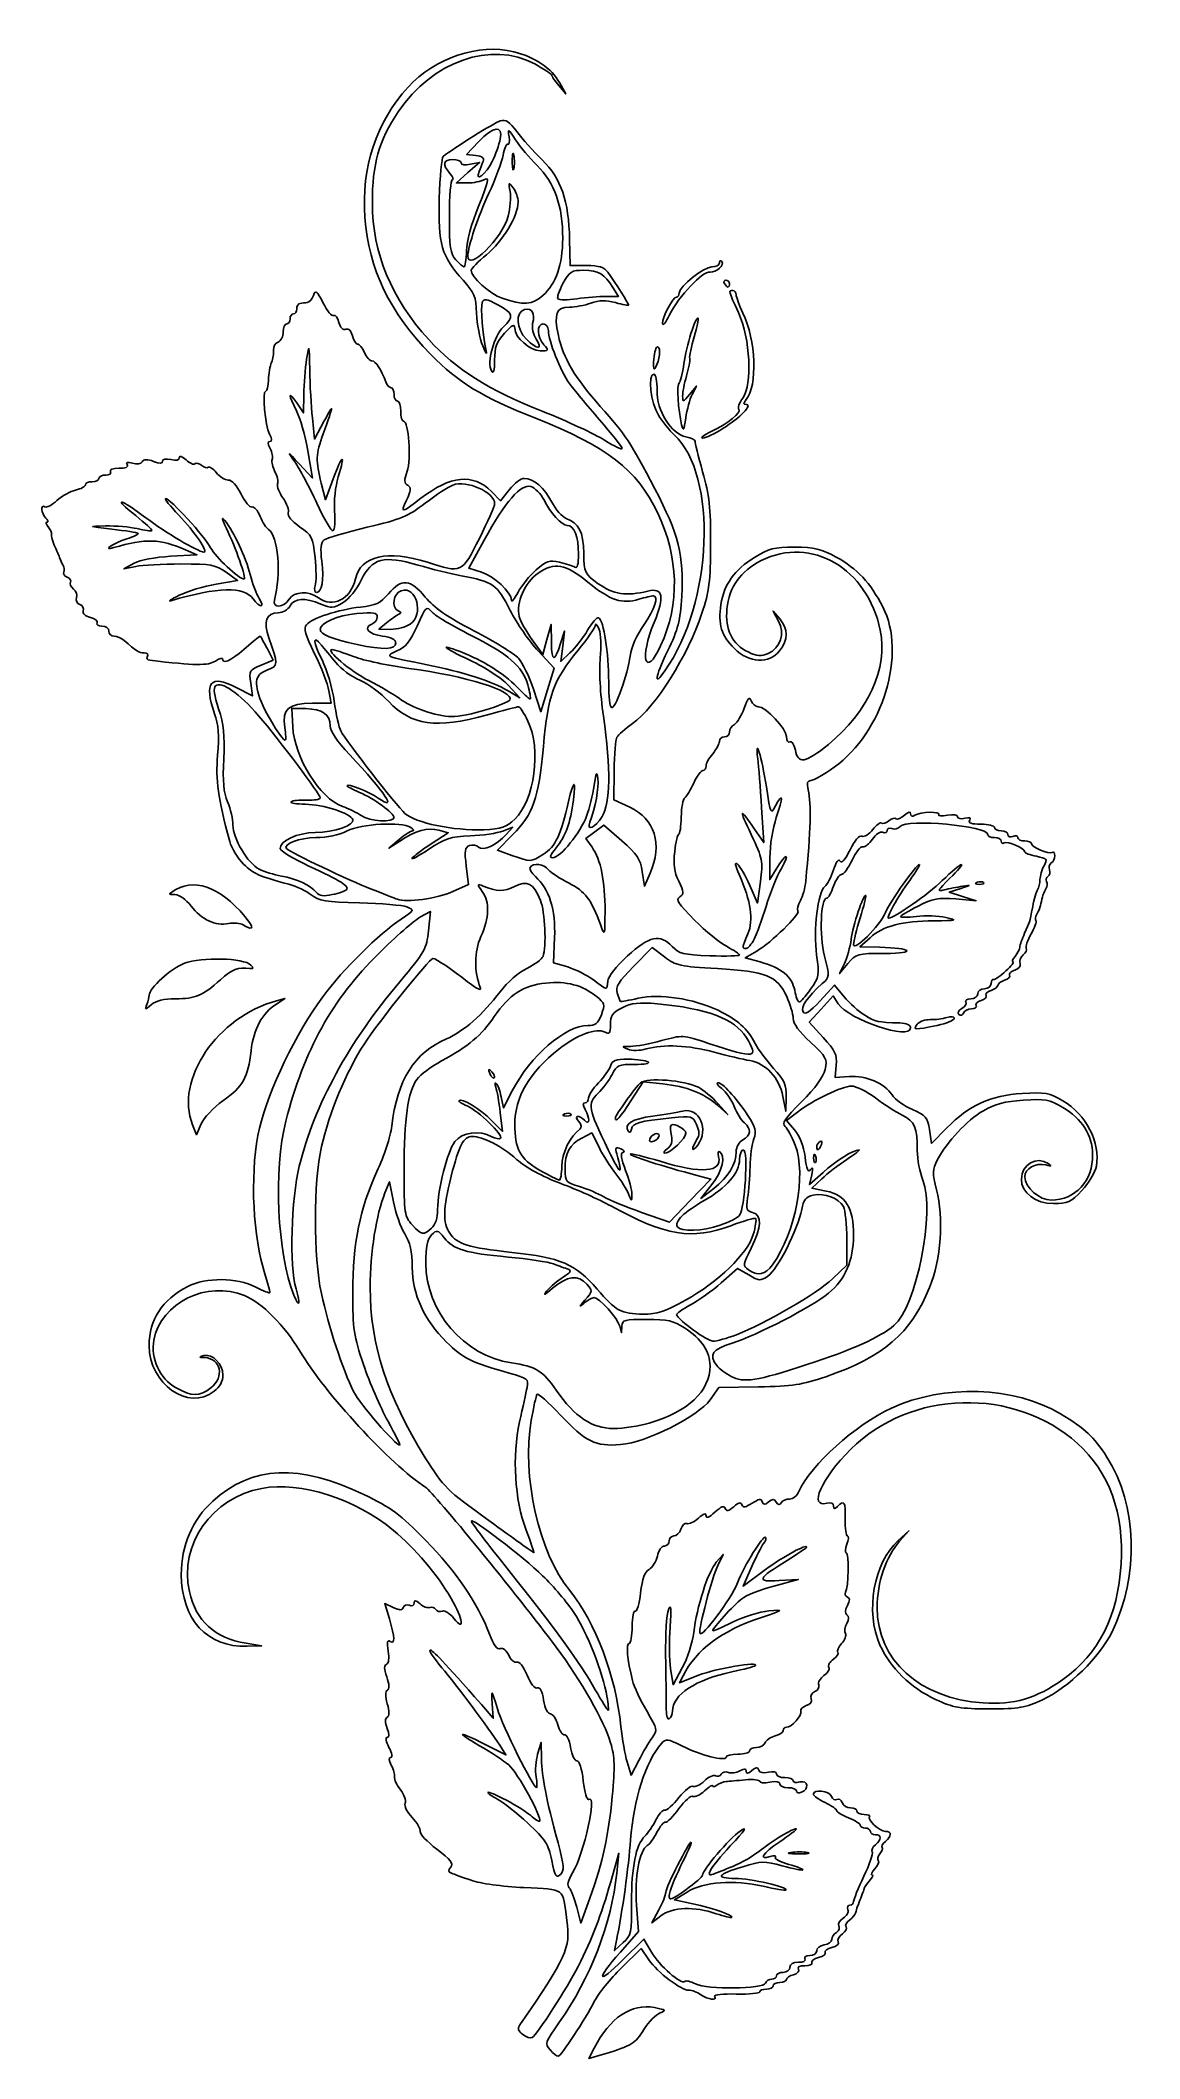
# Model space of a CAD drawing. Extents: x 0 to 87, y 0 to 159.
import ezdxf

# ---------------------------------------------------------------- set-up
doc = ezdxf.new("R2010")
doc.units = 0
doc.layers.get('0').update_dxf_attribs({"linetype": 'CONTINUOUS'})

msp = doc.modelspace()

# ---------------------------------------------------------------- linework, layer by layer
at = {"color": 7}
for points in [[(41.098639, 156.071353), (41.583726, 155.178112), (41.038375, 155.83957)], [(34.71042, 151.407813), (33.771898, 150.415625), (34.501534, 150.329898)], [(33.827911, 148.166667), (32.960614, 148.166667), (33.87666, 148.97709), (34.792708, 149.787514), (34.065104, 149.633508)], [(41.89413, 143.703475), (41.936469, 141.656163), (43.235663, 141.654999)], [(44.769043, 139.225337), (45.749543, 139.225124), (45.316722, 139.925583)], [(51.352807, 131.497917), (51.893848, 132.159375), (51.557499, 131.497917)], [(20.923519, 131.497917), (20.898595, 130.042708), (20.372913, 130.836458)], [(22.546002, 129.408137), (21.779422, 127.979816), (21.605337, 129.645386)], [(21.24367, 127.050694), (21.61374, 124.907794), (20.576748, 126.020044)], [(23.252265, 124.856375), (22.647634, 123.198117), (22.309129, 124.503746)], [(35.730802, 123.853652), (36.456969, 123.127482), (37.157477, 124.005401)], [(35.160376, 120.024663), (33.944745, 117.799951), (34.944542, 117.500405)], [(7.540624, 118.189256), (6.746874, 117.753953), (7.672916, 117.945204)], [(11.609723, 119.257474), (12.503821, 118.869867), (10.419098, 118.747212)], [(14.801024, 117.487168), (15.711423, 116.837878), (14.007274, 116.547342)], [(27.454066, 113.494185), (26.855214, 112.994689), (27.788529, 112.985878)], [(38.938102, 112.167284), (39.791272, 110.992708), (40.110286, 112.183333), (40.429299, 113.373958), (40.455281, 111.940798)], [(58.362085, 113.638528), (57.936119, 114.432278), (58.469107, 113.807655)], [(17.558577, 110.166777), (18.513482, 110.565761), (18.054137, 111.440693)], [(41.18778, 111.87426), (41.49743, 112.844792), (41.349319, 111.654167), (41.201208, 110.463542), (41.924745, 111.125)], [(39.041686, 108.278491), (39.622338, 106.494792), (40.155506, 108.214583), (40.688673, 109.934375), (39.418511, 111.282038)], [(15.591787, 108.406774), (16.875561, 107.740725), (16.739618, 108.754259)], [(37.041667, 108.147123), (37.967708, 107.598803), (37.041667, 108.588643)], [(21.086087, 106.737605), (19.976041, 106.75938), (20.055797, 105.311562)], [(21.611886, 107.15625), (23.077643, 107.15625), (22.907645, 108.148438)], [(45.404558, 101.863551), (45.376052, 99.552559), (46.63282, 98.975638)], [(57.032025, 98.954167), (57.202848, 96.176042), (56.4779, 97.234375)], [(30.984912, 96.08797), (32.323386, 96.955274), (31.573674, 97.159694)], [(36.897336, 96.824197), (37.413216, 97.394239), (36.632129, 97.08978)], [(46.024797, 96.31947), (44.604157, 97.56543), (43.884289, 97.033207), (43.164421, 96.500987), (43.665627, 95.809342)], [(28.497152, 96.296152), (27.648958, 95.735434), (28.442708, 96.417445)], [(37.400381, 96.802056), (36.195997, 95.575988), (37.346438, 95.169299)], [(32.686831, 92.317096), (33.927968, 92.866112), (33.745869, 94.323591)], [(48.23619, 93.760944), (47.789036, 92.736445), (47.617237, 93.904977)], [(58.187878, 94.096652), (57.681146, 93.265625), (57.688792, 94.985417)], [(56.947641, 93.107446), (56.72477, 91.413542), (56.114638, 92.794272)], [(72.760417, 92.569832), (71.834375, 92.272705), (72.892708, 91.935694), (73.951042, 91.598681), (72.351765, 91.736558)], [(30.761527, 89.235849), (30.918822, 90.759891), (30.083858, 90.292965)], [(40.706574, 88.699869), (40.613552, 86.713211), (41.745495, 86.3771)], [(49.381987, 87.169776), (48.408296, 87.912445), (46.940687, 86.421217)], [(56.650107, 87.622309), (55.753315, 87.088168), (56.912264, 86.776097)], [(65.587316, 88.686264), (64.784941, 87.969341), (66.325282, 87.935792)], [(63.850758, 86.651039), (63.192239, 85.857289), (63.574253, 86.651039), (63.574253, 86.651042)], [(61.657632, 83.720493), (62.790541, 84.949557), (63.545159, 84.034074)], [(18.785416, 83.72044), (19.446874, 83.901079), (18.769372, 83.459241)], [(63.075418, 83.481196), (62.670407, 84.099323), (61.730065, 83.058479), (60.789722, 82.017632), (61.899287, 80.813894)], [(62.926672, 78.632677), (62.84449, 77.655195), (63.94794, 77.742325)], [(36.495723, 76.147282), (36.682188, 75.273958), (37.368078, 76.608808)], [(49.241107, 77.1648), (47.685441, 77.3274), (46.732465, 75.837658)], [(35.734662, 74.291298), (36.600482, 73.425481), (36.424534, 74.92252)], [(53.578125, 75.628309), (54.371875, 74.744792), (53.578125, 75.45836)], [(58.973093, 76.139765), (58.944105, 75.009375), (58.714566, 76.179201)], [(59.863749, 74.941782), (59.005621, 74.287809), (59.63897, 73.535117)], [(12.834802, 74.00467), (12.476506, 73.157292), (12.15627, 73.951042)], [(44.213629, 72.168279), (43.642254, 73.295936), (42.863347, 72.893145)], [(70.277008, 73.557691), (70.449366, 72.479829), (71.648389, 73.696031)], [(60.991348, 70.002733), (60.821141, 69.229422), (61.880184, 70.186201)], [(27.999798, 67.864506), (27.686818, 69.450884), (27.330456, 68.577542)], [(47.569707, 67.038172), (49.763373, 66.278125), (51.402107, 67.969667), (53.040841, 69.661212), (51.854275, 69.970737)], [(53.115104, 69.232037), (52.255208, 68.141048), (53.265745, 68.929377)], [(61.792887, 69.685739), (61.011816, 68.935679), (62.138801, 68.712808)], [(62.631725, 61.800999), (63.764583, 62.880126), (63.764583, 64.927247)], [(56.018726, 62.107006), (55.145138, 62.622435), (53.855506, 61.487619)], [(46.007991, 58.076042), (45.976117, 57.546875), (45.84932, 58.076042)], [(56.796197, 53.291494), (53.664257, 53.242353), (52.973219, 52.271123)], [(67.818691, 41.17775), (68.659386, 41.936445), (67.92219, 41.118205)], [(53.601684, 39.25787), (54.001175, 40.084375), (53.46147, 39.4629)], [(57.356042, 38.886016), (55.577708, 37.590132), (56.237349, 39.081699)], [(57.996278, 37.584361), (59.928125, 38.110073), (58.411533, 38.017519)], [(27.680912, 34.994996), (27.316025, 36.207422), (27.990628, 35.900053)], [(16.378456, 33.076303), (17.594756, 32.870563), (16.461779, 32.839443)], [(50.782807, 31.145369), (50.052007, 29.808998), (49.86138, 31.080199)], [(52.065894, 30.562825), (50.553662, 29.966798), (50.842323, 30.52767)], [(35.796818, 28.339031), (35.872185, 27.177021), (34.93557, 28.244242)], [(36.38522, 25.040627), (36.875479, 24.284379), (35.246326, 25.106773)], [(39.669151, 23.944792), (39.639774, 25.267708), (39.374852, 24.343614)], [(46.429795, 23.731313), (46.739839, 22.681261), (47.343079, 23.842186)], [(45.614085, 14.952313), (45.773602, 16.536458), (45.135101, 14.2875)], [(42.459783, 12.275878), (42.77719, 11.025796), (43.479657, 12.987377)], [(51.155992, 13.468482), (50.156009, 12.850461), (51.602484, 12.541089)], [(47.179971, 12.444058), (47.340443, 10.363099), (45.895226, 8.743418)], [(49.097208, 11.607768), (48.381383, 11.044701), (48.929234, 12.066871)], [(45.597556, 9.657278), (45.435869, 8.863528), (46.113885, 9.486474)], [(46.103656, 8.135464), (47.757302, 9.773364), (48.352885, 8.736394)], [(48.139763, 8.145044), (47.537108, 9.024559), (45.972873, 7.488835)], [(44.662852, 0.724278), (43.420496, 0.346612), (43.834193, 1.165495)]]:
    msp.add_lwpolyline(points, dxfattribs=at)
for points in [[(35.794857, 149.856137)], [(37.372967, 149.886458)], [(33.758727, 142.810485)], [(54.107292, 140.229167)], [(39.794574, 139.302927)], [(44.769043, 139.225338)], [(49.225687, 137.09887)], [(39.265987, 135.864004)], [(48.532312, 134.276041)], [(50.730248, 129.116667)], [(53.048966, 128.575755)], [(23.354521, 122.292409)], [(39.258616, 117.675985)], [(17.404087, 115.424479)], [(29.309883, 113.388952)], [(28.178125, 111.91875)], [(38.592149, 108.623243)], [(45.985856, 108.285759)], [(35.282828, 106.634261)], [(19.423453, 105.258719)], [(28.045833, 98.146957)], [(37.572463, 98.029686)], [(39.836852, 95.260544)], [(24.296065, 92.470372)], [(32.686831, 92.317096)], [(74.033724, 93.0495)], [(16.139583, 89.697332)], [(56.452458, 88.569271)], [(8.554095, 83.431539)], [(69.305739, 81.870354)], [(35.603468, 77.974526)], [(41.489974, 74.79325)], [(45.508333, 74.466945)], [(48.21474, 72.809857)], [(49.597815, 72.057792)], [(51.602169, 72.036413)], [(61.383333, 72.215634)], [(61.139649, 71.327256)], [(31.001563, 65.789966)], [(53.779185, 66.032827)], [(57.895464, 62.904687)], [(20.317922, 61.001336)], [(51.03201, 60.115389)], [(55.044843, 57.394615)], [(60.61356, 55.041123)], [(27.550978, 50.605539)], [(48.172291, 50.425736)], [(38.461048, 42.002604)], [(44.839274, 28.905729)], [(50.00625, 27.737993)], [(40.980778, 17.342586)], [(59.336451, 16.59404)], [(40.364426, 1.041244)]]:
    msp.add_lwpolyline(points, close=True, dxfattribs=at)
for points in [[(39.140072, 157.54377), (35.723817, 159.40313), (31.069793, 157.767645), (28.377309, 153.761595)], [(29.149178, 155.706145), (31.271546, 158.028354), (34.730365, 159.189036), (37.489995, 158.505089)], [(37.489995, 158.505089), (39.145414, 158.094809), (40.493521, 157.185622), (41.098639, 156.071353)], [(40.487145, 156.657416), (40.483917, 156.743429), (39.877725, 157.142288), (39.140072, 157.54377)], [(41.038375, 155.83957), (40.738436, 156.203372), (40.490381, 156.571403), (40.487145, 156.657416)], [(25.745606, 145.436435), (25.459327, 149.382511), (26.648167, 152.969642), (29.149178, 155.706145)], [(28.377309, 153.761595), (26.839386, 151.473375), (26.326655, 149.669774), (26.335465, 146.579153)], [(31.928136, 150.259214), (32.781386, 150.942859), (35.957462, 152.913498), (36.424576, 153.049087)], [(36.423243, 151.622983), (36.647863, 152.74609), (35.88575, 152.650351), (34.71042, 151.407813)], [(36.424576, 153.049087), (36.877744, 153.180629), (37.153757, 153.005061), (37.739852, 152.212463)], [(35.794857, 149.856137), (36.054998, 150.400543), (36.337772, 151.195624), (36.423243, 151.622983)], [(37.032457, 151.215067), (36.923914, 151.28215), (36.751924, 150.891594), (36.650255, 150.347164)], [(37.627851, 151.56639), (37.046069, 152.474582), (37.015693, 152.489298), (37.119454, 151.812694)], [(37.119454, 151.812694), (37.18015, 151.416916), (37.140991, 151.147983), (37.032457, 151.215067)], [(39.332405, 149.546754), (38.735214, 150.126308), (37.968166, 151.035144), (37.627851, 151.56639)], [(37.739852, 152.212463), (38.147818, 151.660757), (39.043274, 150.657544), (39.729757, 149.9831)], [(31.616026, 146.942487), (31.667373, 148.670289), (31.807825, 150.162816), (31.928136, 150.259214)], [(32.676042, 150.01875), (31.911007, 150.01875), (31.827359, 149.60584), (32.452466, 148.915104)], [(33.3375, 149.749126), (33.3375, 149.897419), (33.039844, 150.01875), (32.676042, 150.01875)], [(34.065104, 149.633508), (33.646602, 149.544927), (33.3375, 149.594044), (33.3375, 149.749126)], [(34.750547, 149.056606), (34.389004, 148.159287), (35.327294, 148.877649), (35.794857, 149.856137)], [(34.501534, 150.329898), (35.010487, 150.2701), (35.184868, 150.130057), (35.078085, 149.866878)], [(35.078085, 149.866878), (34.99389, 149.659366), (34.846495, 149.294744), (34.750547, 149.056606)], [(36.650255, 150.347164), (36.548589, 149.802734), (36.046569, 148.464323), (35.534656, 147.372917)], [(37.488035, 149.288061), (37.421812, 149.035096), (37.37003, 149.304375), (37.372967, 149.886458)], [(37.372973, 149.886458), (37.37591, 150.468542), (37.430094, 150.675513), (37.493379, 150.346394)], [(37.493379, 150.346394), (37.556665, 150.017276), (37.554262, 149.541026), (37.488035, 149.288061)], [(41.348403, 143.801606), (41.364702, 146.33132), (40.703212, 148.216432), (39.332405, 149.546754)], [(39.729757, 149.9831), (41.231037, 148.508145), (41.830749, 146.768166), (41.89413, 143.703475)], [(32.648911, 148.43125), (32.516122, 148.43125), (32.408373, 147.134326), (32.409469, 145.549196)], [(32.452466, 148.915104), (32.6933, 148.648984), (32.7817, 148.43125), (32.648911, 148.43125)], [(35.182159, 148.427277), (34.914335, 148.283941), (34.304922, 148.166667), (33.827911, 148.166667)], [(34.726097, 146.376756), (35.509475, 148.296643), (35.586681, 148.643769), (35.182159, 148.427277)], [(37.201954, 147.487808), (37.06032, 148.248938), (37.075197, 148.267287), (37.443214, 147.785368)], [(26.335465, 146.579153), (26.346684, 142.64832), (27.839665, 139.04079), (30.787517, 135.82162)], [(33.495641, 140.499975), (31.782845, 142.395836), (31.508816, 143.335092), (31.616026, 146.942487)], [(33.758727, 142.810485), (33.773914, 143.593661), (34.137679, 144.934668), (34.726097, 146.376756)], [(35.534656, 147.372917), (34.665108, 145.519024), (33.877012, 143.170642), (33.869807, 142.411979)], [(37.835417, 146.652093), (37.835417, 145.588206), (36.605043, 143.543743), (35.341872, 142.50867)], [(37.048334, 145.545598), (37.215845, 146.167681), (37.284972, 147.041675), (37.201954, 147.487808)], [(37.443214, 147.785368), (37.658926, 147.502893), (37.835417, 146.992919), (37.835417, 146.652093)], [(30.931019, 134.663904), (27.747309, 137.873077), (26.036457, 141.42732), (25.745606, 145.436435)], [(32.409469, 145.549196), (32.411056, 143.08831), (32.485113, 142.585668), (32.915487, 142.109613)], [(33.869807, 142.411979), (33.857557, 141.122724), (36.580133, 143.806823), (37.048334, 145.545598)], [(39.794574, 139.302927), (40.845198, 140.276611), (41.334825, 141.694188), (41.348403, 143.801606)], [(32.915487, 142.109613), (33.192701, 141.802972), (33.490358, 141.552817), (33.576945, 141.553714)], [(33.576945, 141.553714), (33.66353, 141.554614), (33.745334, 142.120158), (33.758727, 142.810485)], [(35.341872, 142.50867), (34.67603, 141.963062), (34.13125, 141.4147), (34.13125, 141.290087)], [(43.235663, 141.654999), (44.219574, 141.654126), (44.623344, 141.529122), (44.89949, 141.139932)], [(53.880411, 141.99945), (54.157933, 141.721928), (53.46019, 141.06707), (52.971253, 141.146172)], [(53.115104, 141.547008), (53.442526, 141.549799), (53.710417, 141.69099), (53.710417, 141.860764)], [(53.710417, 141.860764), (53.710417, 142.030538), (53.786916, 142.092947), (53.880411, 141.99945)], [(34.559939, 137.886529), (34.513136, 139.210862), (34.392375, 139.507399), (33.495641, 140.499975)], [(34.13125, 141.290087), (34.13125, 140.733694), (35.567877, 139.439536), (36.585549, 139.079177)], [(41.370954, 140.241273), (41.059925, 139.668249), (40.881332, 139.121956), (40.974079, 139.027287)], [(43.010368, 141.285317), (42.033304, 141.283333), (41.88546, 141.18918), (41.370954, 140.241273)], [(45.316722, 139.925583), (44.647586, 141.008484), (44.174016, 141.287682), (43.010368, 141.285317)], [(44.89949, 141.139932), (45.490609, 140.306824), (46.566677, 138.625093), (46.566677, 138.534372)], [(52.971253, 141.146172), (52.391133, 141.240026), (50.483624, 139.223198), (49.779272, 137.771258)], [(50.535417, 139.49008), (50.535417, 140.003279), (52.46452, 141.541461), (53.115104, 141.547008)], [(54.107292, 140.229167), (54.017354, 140.374687), (54.069858, 140.49375), (54.223968, 140.49375)], [(54.387491, 139.964583), (54.323319, 139.964583), (54.197229, 140.083646), (54.107292, 140.229167)], [(54.223968, 140.49375), (54.378077, 140.49375), (54.504167, 140.374687), (54.504167, 140.229167)], [(54.504167, 140.229167), (54.504167, 140.083646), (54.451663, 139.964583), (54.387491, 139.964583)], [(20.372926, 138.244777), (20.372926, 138.46306), (20.491989, 138.656536), (20.63751, 138.674726)], [(20.63751, 138.674726), (20.783031, 138.692916), (21.038922, 138.722682), (21.206158, 138.740872)], [(21.206158, 138.740872), (21.373393, 138.759062), (21.593828, 139.01207), (21.696012, 139.303112)], [(21.696012, 139.303112), (21.856924, 139.76142), (21.959283, 139.680452), (22.460428, 138.698454)], [(22.460428, 138.698454), (22.778669, 138.074851), (23.150057, 137.633235), (23.285732, 137.717087)], [(35.008301, 138.741656), (34.857103, 138.347643), (35.029018, 136.232714), (35.317536, 134.937486)], [(36.231912, 138.561103), (35.317255, 139.057682), (35.13963, 139.083892), (35.008301, 138.741656)], [(36.659296, 136.803187), (37.539356, 137.62996), (37.477369, 137.884928), (36.231912, 138.561103)], [(36.585549, 139.079177), (38.218118, 138.501084), (38.987235, 138.554711), (39.794574, 139.302927)], [(40.974079, 139.027287), (41.066826, 138.932619), (41.738021, 138.9385), (42.465625, 139.040358)], [(43.573732, 138.695674), (43.089137, 138.520441), (42.326888, 138.37707), (41.879845, 138.37707)], [(42.465625, 139.040358), (43.193229, 139.142214), (44.229766, 139.225455), (44.769043, 139.225338)], [(45.510744, 138.732433), (44.731519, 138.94042), (44.223924, 138.930787), (43.573732, 138.695674)], [(46.566677, 138.534372), (46.566677, 138.488291), (46.091507, 138.577418), (45.510744, 138.732433)], [(49.225687, 137.09887), (49.210367, 137.612053), (50.044866, 139.166698), (50.336979, 139.16916)], [(50.336979, 139.16916), (50.44612, 139.170086), (50.535417, 139.314494), (50.535417, 139.49008)], [(55.209932, 137.946984), (54.408073, 139.712883), (54.411316, 139.7), (54.76875, 139.7)], [(54.76875, 139.7), (54.914271, 139.7), (55.033333, 139.54377), (55.033333, 139.352821)], [(55.033333, 139.352821), (55.033333, 139.161873), (55.27099, 138.513748), (55.561463, 137.912543)], [(19.314593, 136.421002), (19.314593, 136.769236), (19.433656, 137.054152), (19.579176, 137.054152)], [(19.579176, 137.054152), (19.724697, 137.054152), (19.84376, 137.232746), (19.84376, 137.451027)], [(19.84376, 137.451027), (19.84376, 137.669309), (19.962822, 137.847902), (20.108343, 137.847902)], [(20.108343, 137.847902), (20.253864, 137.847902), (20.372926, 138.026496), (20.372926, 138.244777)], [(23.285732, 137.717087), (23.421408, 137.800939), (23.610125, 137.559919), (23.705105, 137.181486)], [(23.705105, 137.181486), (23.814335, 136.746283), (24.010659, 136.544409), (24.239333, 136.632158)], [(35.038803, 135.334361), (34.804464, 135.916444), (34.588974, 137.064921), (34.559939, 137.886529)], [(35.730312, 133.357624), (35.357369, 133.994318), (35.929954, 136.118006), (36.659296, 136.803187)], [(37.563089, 136.711398), (37.557004, 137.084042), (37.3859, 137.000183), (36.769339, 136.322376)], [(38.347497, 138.184693), (37.595993, 137.988171), (37.674045, 136.662318), (38.48485, 135.851515)], [(38.977208, 137.080156), (39.188842, 137.889447), (38.933197, 138.337858), (38.347497, 138.184693)], [(39.265987, 135.864009), (39.027447, 136.22807), (38.897497, 136.775334), (38.977208, 137.080156)], [(39.819802, 137.054152), (39.284717, 137.054152), (39.31045, 136.029482), (39.86081, 135.421342)], [(40.216677, 136.534913), (40.216677, 136.820496), (40.038084, 137.054152), (39.819802, 137.054152)], [(41.879845, 138.37707), (40.843666, 138.37707), (40.647453, 137.876551), (41.006197, 136.148494)], [(49.779272, 137.771258), (49.482055, 137.158575), (49.232942, 136.856003), (49.225687, 137.09887)], [(50.908479, 133.939374), (51.08045, 135.285386), (51.836952, 137.692909), (52.027926, 137.501936)], [(52.027926, 137.501936), (52.079181, 137.450681), (51.937976, 136.79203), (51.714133, 136.038269)], [(55.550313, 131.216217), (56.330062, 132.311274), (56.149722, 135.877323), (55.209932, 137.946984)], [(55.561463, 137.912543), (56.589512, 135.784724), (56.726458, 132.184719), (55.820858, 131.093541)], [(18.544571, 135.005436), (18.51289, 135.261092), (18.673185, 135.54172), (18.900782, 135.629056)], [(18.900782, 135.629056), (19.128379, 135.716395), (19.314593, 136.07277), (19.314593, 136.421002)], [(21.395898, 133.454959), (21.362325, 135.491163), (21.350186, 135.532444), (21.154495, 134.276041)], [(24.239333, 136.632158), (24.465134, 136.718806), (24.662314, 136.526063), (24.764539, 136.118774)], [(24.764539, 136.118774), (24.854558, 135.760107), (25.036917, 135.466652), (25.169783, 135.466652)], [(25.169783, 135.466652), (25.302648, 135.466652), (25.546978, 135.168996), (25.712737, 134.805194)], [(30.787517, 135.82162), (32.959535, 133.449694), (35.4691, 131.865775), (39.724034, 130.181305)], [(35.317536, 134.937486), (35.398572, 134.573684), (35.273144, 134.752277), (35.038803, 135.334361)], [(36.769339, 136.322376), (36.134143, 135.624082), (35.981801, 135.217986), (35.975298, 134.205709)], [(39.584199, 134.937486), (38.772997, 134.937486), (37.574881, 135.989062), (37.563089, 136.711398)], [(38.48485, 135.851515), (39.332757, 135.003605), (39.824591, 135.011474), (39.265987, 135.864004)], [(39.86081, 135.421342), (40.274751, 134.963941), (40.25963, 134.937486), (39.584199, 134.937486)], [(41.864857, 132.389614), (41.18152, 133.331486), (40.216677, 135.758144), (40.216677, 136.534913)], [(41.006197, 136.148494), (41.366025, 134.415214), (42.341467, 132.766251), (44.317719, 130.550441)], [(48.532312, 134.276041), (48.581702, 134.858124), (48.725182, 135.299198), (48.851159, 135.256205)], [(48.851159, 135.256205), (49.112794, 135.166914), (49.006099, 134.204762), (48.66912, 133.614582)], [(51.714133, 136.038269), (51.49029, 135.284508), (51.333569, 134.520119), (51.365867, 134.339628)], [(18.141629, 132.636719), (18.151339, 133.116692), (18.258935, 133.741418), (18.380728, 134.025004)], [(18.380728, 134.025004), (18.502521, 134.308587), (18.57625, 134.749782), (18.544571, 135.005436)], [(21.154495, 134.276041), (21.041166, 133.548436), (20.937227, 132.29828), (20.923519, 131.497917)], [(25.712737, 134.805194), (25.878496, 134.441392), (26.145365, 134.143736), (26.305782, 134.143736)], [(26.305782, 134.143736), (26.585929, 134.143736), (27.035062, 133.467278), (27.403716, 132.49009)], [(39.158344, 129.643256), (34.985936, 131.295286), (33.178972, 132.397967), (30.931019, 134.663904)], [(35.975298, 134.205709), (35.969742, 133.340482), (35.893978, 133.078208), (35.730312, 133.357624)], [(48.66912, 133.614582), (48.523242, 133.359098), (48.474503, 133.594739), (48.532312, 134.276041)], [(50.532572, 132.4222), (50.641295, 132.489394), (50.810454, 133.172122), (50.908479, 133.939374)], [(51.365867, 134.339628), (51.398165, 134.159134), (51.284719, 133.535207), (51.113769, 132.953124)], [(17.923927, 131.763265), (18.033952, 131.763794), (18.131916, 132.156748), (18.141629, 132.636719)], [(21.605337, 129.645386), (21.50959, 130.56145), (21.415342, 132.275757), (21.395898, 133.454959)], [(27.403716, 132.49009), (27.499789, 132.235429), (27.683571, 132.02707), (27.812119, 132.02707)], [(27.812119, 132.02707), (27.940667, 132.02707), (28.045844, 131.788945), (28.045844, 131.497903)], [(44.251573, 129.504967), (43.269307, 130.636079), (42.195284, 131.93417), (41.864857, 132.389614)], [(48.89296, 129.867049), (48.302966, 130.821681), (48.047878, 133.085339), (48.53028, 133.085495)], [(48.53028, 133.085495), (48.698047, 133.085551), (48.804722, 132.56766), (48.789151, 131.828725)], [(50.730248, 129.116667), (50.447908, 130.257219), (50.326073, 132.294576), (50.532572, 132.4222)], [(51.113769, 132.953124), (50.942819, 132.371041), (50.804934, 131.656667), (50.807358, 131.365625)], [(18.229246, 128.373381), (17.870915, 129.042927), (17.626006, 131.762106), (17.923927, 131.763265)], [(20.372913, 130.836458), (19.700543, 131.851704), (19.692818, 131.5081), (20.358679, 130.202921)], [(22.459269, 128.395672), (23.323933, 130.791873), (23.330632, 130.87009), (22.546002, 129.408137)], [(28.045844, 131.497903), (28.045844, 131.206862), (28.164906, 130.968737), (28.310427, 130.968737)], [(28.310427, 130.968737), (28.455948, 130.968737), (28.575011, 130.611549), (28.575011, 130.174987)], [(44.317719, 130.550441), (46.351227, 128.270437), (46.68806, 127.762709), (48.615058, 124.072806)], [(48.789151, 131.828725), (48.755432, 130.228753), (49.901287, 128.383586), (51.074275, 128.148988)], [(50.807358, 131.365625), (50.811406, 130.878797), (50.855055, 130.889383), (51.352807, 131.497917)], [(51.557499, 131.497917), (51.372508, 131.134115), (51.147541, 130.300677), (51.057572, 129.645833)], [(55.835701, 130.704167), (56.348114, 130.704167), (55.356734, 129.688212), (53.989354, 128.812047)], [(55.235634, 130.325476), (55.132967, 130.428143), (55.274572, 130.828976), (55.550313, 131.216217)], [(55.820858, 131.093541), (55.565061, 130.785325), (55.568154, 130.704167), (55.835701, 130.704167)], [(20.358679, 130.202921), (20.641886, 129.647791), (21.040132, 128.229289), (21.24367, 127.050694)], [(28.575011, 130.174987), (28.575011, 129.738424), (28.678696, 129.381237), (28.805418, 129.381237)], [(28.805418, 129.381237), (29.202626, 129.381237), (29.406972, 126.394813), (29.074936, 125.442334)], [(48.819155, 122.193024), (47.192128, 125.588054), (44.862163, 127.384879), (39.158344, 129.643256)], [(39.724034, 130.181305), (41.668478, 129.411526), (43.884464, 128.3823), (44.648448, 127.894136)], [(46.037511, 127.227481), (46.037511, 127.348988), (45.233839, 128.373857), (44.251573, 129.504967)], [(50.147789, 128.31839), (49.760743, 128.67971), (49.196072, 129.376607), (48.89296, 129.867049)], [(51.057572, 129.645833), (50.920981, 128.651669), (50.866971, 128.564354), (50.730248, 129.116667)], [(53.048958, 128.575755), (54.396714, 129.219878), (55.476899, 130.084214), (55.235634, 130.325476)], [(18.267319, 127.243896), (18.061934, 127.627663), (18.058592, 127.793737), (18.25626, 127.793737)], [(18.25626, 127.793737), (18.449252, 127.793737), (18.440648, 127.978374), (18.229246, 128.373381)], [(22.309129, 124.503746), (21.854395, 126.257677), (21.874339, 126.774678), (22.459269, 128.395672)], [(44.648448, 127.894136), (45.412432, 127.405969), (46.037511, 127.105974), (46.037511, 127.227481)], [(49.414298, 109.72069), (53.192648, 115.075986), (53.588253, 125.106602), (50.147789, 128.31839)], [(51.074275, 128.148988), (51.494145, 128.065014), (51.816979, 127.920964), (51.791687, 127.828876)], [(51.791687, 127.828876), (51.766393, 127.736791), (52.034953, 126.649414), (52.388482, 125.412487)], [(52.401854, 128.064144), (52.175683, 128.067345), (52.466883, 128.297564), (53.048966, 128.575755)], [(53.989354, 128.812047), (53.3424, 128.397505), (52.628025, 128.060947), (52.401854, 128.064144)], [(5.688541, 125.4125), (5.592881, 125.567281), (5.867389, 125.677083), (6.349999, 125.677083)], [(6.349999, 125.677083), (6.885833, 125.677083), (7.111528, 125.779752), (6.993939, 125.970011)], [(6.993939, 125.970011), (6.870615, 126.169558), (7.002697, 126.202705), (7.408232, 126.07399)], [(7.408232, 126.07399), (7.765729, 125.960526), (8.078414, 126.006148), (8.190922, 126.18819)], [(8.190922, 126.18819), (8.324661, 126.404584), (8.580222, 126.414562), (9.083931, 126.223054)], [(9.083931, 126.223054), (9.579345, 126.034697), (9.789583, 126.040187), (9.789583, 126.241469)], [(9.789583, 126.241469), (9.789583, 126.415184), (10.050282, 126.462756), (10.451041, 126.362172)], [(10.451041, 126.362172), (10.875266, 126.255698), (11.112499, 126.307564), (11.112499, 126.506788)], [(11.112499, 126.506788), (11.112499, 126.68817), (11.33335, 126.61755), (11.643288, 126.33706)], [(11.643288, 126.33706), (11.935224, 126.072863), (12.251689, 125.934317), (12.34655, 126.029175)], [(12.34655, 126.029175), (12.441409, 126.124033), (12.681679, 126.066651), (12.880487, 125.901654)], [(12.880487, 125.901654), (13.079295, 125.73666), (13.313388, 125.673099), (13.400698, 125.760406)], [(13.400698, 125.760406), (13.488008, 125.847716), (13.771604, 125.657144), (14.030912, 125.336911)], [(18.437491, 126.37067), (18.505743, 126.548531), (18.429157, 126.941482), (18.267319, 127.243896)], [(18.653129, 125.412487), (18.466278, 125.761626), (18.36924, 126.192807), (18.437491, 126.37067)], [(20.576748, 126.020044), (19.619155, 127.04713), (19.591538, 127.059965), (20.216036, 126.187682)], [(20.216036, 126.187682), (20.58799, 125.668148), (21.372517, 124.203685), (21.959426, 122.933325)], [(23.652842, 125.00328), (24.239529, 126.902557), (23.96111, 126.800449), (23.252265, 124.856375)], [(2.931323, 123.961882), (3.356387, 124.055243), (3.704166, 124.241232), (3.704166, 124.37519)], [(3.704166, 124.37519), (3.704166, 124.509146), (3.942291, 124.61875), (4.233333, 124.61875)], [(4.233333, 124.61875), (4.524374, 124.61875), (4.762499, 124.737812), (4.762499, 124.883333)], [(4.762499, 124.883333), (4.762499, 125.028854), (5.007652, 125.147917), (5.307282, 125.147917)], [(5.307282, 125.147917), (5.606912, 125.147917), (5.778478, 125.266979), (5.688541, 125.4125)], [(14.030912, 125.336911), (14.290219, 125.016681), (14.71356, 124.753852), (14.971669, 124.752851)], [(14.971669, 124.752851), (15.258885, 124.751793), (15.653472, 124.319205), (15.988709, 123.638008)], [(18.864439, 124.443022), (18.935072, 124.62709), (18.839991, 125.063348), (18.653129, 125.412487)], [(19.290796, 123.329232), (18.985666, 123.757748), (18.793806, 124.258954), (18.864439, 124.443022)], [(23.354513, 122.292409), (23.292524, 123.10741), (23.417217, 124.240502), (23.652842, 125.00328)], [(29.074936, 125.442334), (28.828878, 124.736492), (28.838776, 124.518182), (29.124849, 124.341377)], [(29.124849, 124.341377), (29.418762, 124.15973), (29.400955, 123.951558), (29.023858, 123.160777)], [(30.171692, 123.317336), (32.483409, 125.113042), (34.296493, 125.287958), (35.730802, 123.853652)], [(32.675388, 124.353905), (32.330885, 124.222925), (31.356662, 123.582978), (30.510448, 122.931798)], [(35.983333, 122.884832), (35.983333, 123.792705), (33.776769, 124.772648), (32.675388, 124.353905)], [(38.839682, 124.239036), (38.063853, 124.485273), (36.817969, 123.058206), (35.160376, 120.024663)], [(37.157477, 124.005401), (37.542758, 124.488258), (38.064543, 124.88332), (38.317003, 124.88332)], [(38.317003, 124.88332), (39.052008, 124.88332), (39.917439, 124.13642), (40.49562, 123.00309)], [(39.853642, 123.210936), (39.619936, 123.673566), (39.163654, 124.136211), (38.839682, 124.239036)], [(48.615058, 124.072806), (50.486315, 120.489639), (50.916509, 118.76908), (50.735635, 115.591564)], [(52.388482, 125.412487), (52.925808, 123.532477), (53.029091, 122.599254), (53.018044, 119.723945)], [(0.582082, 121.76125), (0.209726, 122.133606), (0.150574, 122.868359), (0.51088, 122.645675)], [(0.51088, 122.645675), (0.646344, 122.561956), (1.072469, 122.785661), (1.45783, 123.142798)], [(1.45783, 123.142798), (1.843187, 123.499936), (2.506259, 123.868524), (2.931323, 123.961882)], [(8.478054, 121.774479), (6.455235, 123.308618), (5.760611, 123.459576), (7.670349, 121.950012)], [(10.028811, 123.295833), (9.913646, 123.295833), (10.378254, 122.711043), (11.061273, 121.996298)], [(13.581054, 119.414081), (13.126293, 120.293492), (10.37881, 123.295833), (10.028811, 123.295833)], [(15.988709, 123.638008), (16.289972, 123.025847), (16.674157, 122.571354), (16.842459, 122.628028)], [(16.842459, 122.628028), (17.010758, 122.684699), (17.301424, 122.35212), (17.488381, 121.888964)], [(19.700922, 122.173135), (19.780485, 122.38047), (19.595927, 122.900713), (19.290796, 123.329232)], [(21.959426, 122.933325), (22.546333, 121.662963), (23.124294, 120.683996), (23.243783, 120.757844)], [(30.510448, 122.931798), (29.164997, 121.896447), (28.589954, 121.657351), (25.929166, 121.026965)], [(29.023858, 123.160777), (28.52366, 122.111849), (28.640278, 122.127756), (30.171692, 123.317336)], [(34.777812, 120.147715), (35.44085, 121.472195), (35.983333, 122.703897), (35.983333, 122.884832)], [(41.708686, 121.179167), (41.270158, 121.179167), (40.396816, 122.135712), (39.853642, 123.210936)], [(40.49562, 123.00309), (40.790662, 122.424762), (41.299977, 121.849719), (41.62743, 121.725222)], [(0.770638, 121.074725), (0.602191, 121.27769), (0.562294, 121.44375), (0.681979, 121.44375)], [(0.681979, 121.44375), (0.80166, 121.44375), (0.756707, 121.586625), (0.582082, 121.76125)], [(1.024892, 120.479413), (1.053496, 120.60387), (0.939082, 120.871761), (0.770638, 121.074725)], [(5.291666, 121.138529), (3.856947, 121.110909), (3.864046, 121.107316), (5.795705, 120.883339)], [(7.797781, 120.922891), (7.219783, 121.0569), (6.09203, 121.153936), (5.291666, 121.138529)], [(5.795705, 120.883339), (6.873289, 120.758389), (7.804001, 120.607108), (7.863953, 120.547159)], [(7.670349, 121.950012), (8.422679, 121.355332), (8.995573, 120.82613), (8.943453, 120.774008)], [(8.943453, 120.774008), (8.89133, 120.721887), (8.375779, 120.788877), (7.797781, 120.922891)], [(13.045688, 119.079269), (12.542355, 119.118822), (10.007303, 120.614673), (8.478054, 121.774479)], [(11.061273, 121.996298), (12.327363, 120.671397), (13.431069, 119.048985), (13.045688, 119.079269)], [(14.693616, 121.576042), (14.416867, 121.916738), (14.468088, 121.685682), (14.83743, 120.92731)], [(16.700224, 117.30899), (16.36197, 118.671697), (15.412164, 120.691463), (14.693616, 121.576042)], [(14.83743, 120.92731), (15.542645, 119.479293), (16.42847, 116.945833), (16.229554, 116.945833)], [(17.488381, 121.888964), (17.675335, 121.425809), (17.97596, 120.956216), (18.15643, 120.845427)], [(20.59692, 121.074987), (19.946447, 121.525766), (19.610503, 121.937505), (19.700922, 122.173135)], [(21.819242, 118.657426), (21.648385, 120.252866), (21.575648, 120.396728), (20.59692, 121.074987)], [(25.929166, 121.026965), (24.255676, 120.630487), (22.72685, 120.181354), (22.531776, 120.028888)], [(23.243783, 120.757844), (23.363271, 120.831689), (23.413103, 121.522247), (23.354521, 122.292409)], [(41.62743, 121.725222), (42.63667, 121.34151), (42.966614, 120.688968), (43.010217, 118.990412)], [(42.597917, 118.931986), (42.597917, 120.27362), (42.239584, 121.179167), (41.708686, 121.179167)], [(49.076113, 111.697519), (50.603457, 114.994137), (50.513782, 118.656928), (48.819155, 122.193024)], [(1.324167, 119.459375), (1.130961, 119.895938), (0.996288, 120.354955), (1.024892, 120.479413)], [(1.701672, 118.533333), (1.687252, 118.606094), (1.517374, 119.022813), (1.324167, 119.459375)], [(6.963041, 120.11524), (5.914675, 119.780031), (4.964559, 119.130821), (5.953124, 119.42517)], [(5.953124, 119.42517), (8.428389, 120.162188), (9.603157, 120.127361), (11.609723, 119.257474)], [(7.863953, 120.547159), (7.923905, 120.487207), (7.518494, 120.292844), (6.963041, 120.11524)], [(16.229554, 116.945833), (15.828443, 116.945833), (13.954174, 118.692544), (13.581054, 119.414081)], [(18.15643, 120.845427), (18.905904, 120.385335), (19.16001, 117.289143), (18.612193, 115.292174)], [(22.531776, 120.028888), (22.272002, 119.825863), (22.223904, 119.376997), (22.352034, 118.351483)], [(30.691667, 118.268737), (33.402627, 117.402692), (33.403955, 117.403303), (34.777812, 120.147715)], [(53.018044, 119.723945), (53.00672, 116.775362), (52.909129, 115.994799), (52.334401, 114.255894)], [(56.472804, 118.657378), (57.598495, 119.353341), (58.017569, 119.459126), (59.642814, 119.457573)], [(66.39728, 112.918386), (65.391858, 117.794561), (60.952401, 120.387774), (57.003521, 118.405545)], [(59.642814, 119.457573), (61.217657, 119.455986), (61.73956, 119.332034), (62.922925, 118.678005)], [(1.937895, 118.070312), (1.822396, 118.252214), (1.716095, 118.460573), (1.701672, 118.533333)], [(2.001509, 117.502723), (2.082021, 117.632996), (2.053396, 117.888411), (1.937895, 118.070312)], [(10.419098, 118.747212), (9.199281, 118.675444), (8.005066, 118.44396), (7.540624, 118.189256)], [(7.672916, 117.945204), (8.182239, 118.050395), (9.789583, 118.136458), (11.244791, 118.136458)], [(11.244791, 118.136458), (13.630081, 118.136458), (13.980276, 118.072519), (14.801024, 117.487168)], [(21.83054, 116.424263), (21.924242, 116.719488), (21.919154, 117.724412), (21.819242, 118.657426)], [(22.352034, 118.351483), (22.536692, 116.873544), (22.365686, 115.887487), (21.924758, 115.887487)], [(25.010271, 116.978351), (25.406347, 118.781674), (27.557, 119.27014), (30.691667, 118.268737)], [(29.949055, 118.049228), (27.239135, 118.848367), (26.281424, 118.596968), (25.45649, 116.869927)], [(33.3375, 117.211666), (32.537135, 117.358769), (31.012336, 117.735673), (29.949055, 118.049228)], [(39.258616, 117.675985), (40.061147, 118.380618), (40.299264, 118.458977), (41.093578, 118.279831)], [(43.336369, 116.704893), (41.4972, 118.180924), (40.753419, 118.312173), (39.395897, 117.400229)], [(41.093578, 118.279831), (41.595596, 118.166608), (42.139441, 117.991707), (42.302126, 117.891163)], [(42.302126, 117.891163), (42.503839, 117.766497), (42.597917, 118.097541), (42.597917, 118.931986)], [(43.010217, 118.990412), (43.050457, 117.422959), (43.080366, 117.360073), (44.156307, 116.580666)], [(53.8265, 114.945451), (54.06045, 116.505535), (54.902333, 117.686429), (56.472804, 118.657378)], [(57.003521, 118.405545), (55.386981, 117.594084), (54.465765, 116.296123), (54.302821, 114.600352)], [(62.922925, 118.678005), (64.572954, 117.76606), (65.608615, 116.659985), (66.597834, 114.753239)], [(2.267248, 117.107719), (2.04058, 117.194698), (1.920996, 117.372453), (2.001509, 117.502723)], [(2.533226, 116.713098), (2.613606, 116.843159), (2.493917, 117.020737), (2.267248, 117.107719)], [(2.76531, 116.162717), (2.557282, 116.335365), (2.452843, 116.583037), (2.533226, 116.713098)], [(2.99953, 115.473512), (3.078738, 115.679926), (2.973336, 115.990068), (2.76531, 116.162717)], [(10.451041, 115.242517), (14.156155, 116.331378), (16.203942, 116.379173), (16.929237, 115.393713)], [(14.007274, 116.547342), (13.069993, 116.387547), (11.767343, 115.993601), (11.112499, 115.671904)], [(17.404087, 115.424479), (17.192966, 115.751901), (16.876228, 116.59993), (16.700224, 117.30899)], [(21.924758, 115.887487), (21.779237, 115.887487), (21.736838, 116.129035), (21.83054, 116.424263)], [(22.077132, 115.482198), (23.207532, 114.627205), (24.656168, 115.366133), (25.010271, 116.978351)], [(25.45649, 116.869927), (25.108889, 116.142206), (24.498828, 115.388909), (24.022475, 115.099222)], [(27.602074, 115.792361), (28.632571, 117.018813), (29.345731, 116.95444), (30.513303, 115.529572)], [(29.309878, 113.38896), (30.41817, 114.16524), (29.831387, 116.418553), (28.620985, 116.034386)], [(37.214355, 114.484364), (36.193672, 116.511176), (35.855905, 116.748788), (33.3375, 117.211666)], [(34.944542, 117.500405), (35.909001, 117.211446), (37.293865, 115.911122), (37.317945, 115.271886)], [(39.395897, 117.400229), (38.380913, 116.718392), (37.656064, 115.050618), (37.919141, 114.002431)], [(37.833025, 115.913871), (38.109887, 116.437696), (38.751404, 117.230649), (39.258616, 117.675985)], [(47.35867, 115.354788), (46.006832, 114.962633), (45.148127, 115.250862), (43.336369, 116.704893)], [(44.156307, 116.580666), (45.309271, 115.745464), (46.39627, 115.58369), (48.061396, 115.999488)], [(48.061396, 115.999488), (49.263861, 116.299755), (49.41465, 115.558049), (48.56266, 113.533814)], [(3.263135, 114.941792), (3.038943, 115.027821), (2.920322, 115.267094), (2.99953, 115.473512)], [(3.539389, 114.443039), (3.611638, 114.631322), (3.487324, 114.855763), (3.263135, 114.941792)], [(11.112499, 115.671904), (10.457655, 115.350211), (10.159999, 115.156985), (10.451041, 115.242517)], [(16.929237, 115.393713), (17.474117, 114.653383), (17.884158, 114.67995), (17.404087, 115.424479)], [(18.612193, 115.292174), (18.431536, 114.633626), (19.362639, 114.68626), (19.782347, 115.35832)], [(19.843749, 114.829167), (19.679845, 114.522906), (19.289759, 114.3), (18.917708, 114.3)], [(19.782347, 115.35832), (20.174534, 115.986311), (21.328289, 116.048594), (22.077132, 115.482198)], [(22.280027, 114.97669), (21.012554, 115.506275), (20.179119, 115.455808), (19.843749, 114.829167)], [(21.148269, 113.351789), (21.5789, 113.870669), (23.627251, 114.539678), (25.395451, 114.738954)], [(24.022475, 115.099222), (23.268114, 114.640466), (23.111142, 114.629427), (22.280027, 114.97669)], [(25.395451, 114.738954), (26.627217, 114.877776), (26.971858, 115.042302), (27.602074, 115.792361)], [(28.620985, 116.034386), (27.984146, 115.832263), (27.811762, 114.717915), (28.376563, 114.454339)], [(31.063676, 114.327477), (30.59739, 114.842716), (30.575118, 114.822716), (29.859385, 113.24599)], [(30.513303, 115.529572), (31.204538, 114.686009), (32.230811, 113.974224), (34.34929, 112.869072)], [(37.317945, 115.271886), (37.324374, 115.10115), (37.556162, 115.390044), (37.833025, 115.913871)], [(48.48315, 115.622917), (48.373049, 115.622917), (47.867033, 115.502259), (47.35867, 115.354788)], [(47.765428, 113.366674), (48.617214, 114.564731), (48.953827, 115.622917), (48.48315, 115.622917)], [(50.735635, 115.591564), (50.625573, 113.658068), (50.456441, 113.000671), (49.623554, 111.269023)], [(54.890199, 111.479809), (53.844894, 112.525114), (53.588714, 113.359774), (53.8265, 114.945451)], [(54.302821, 114.600352), (54.147897, 112.988024), (54.734497, 111.788101), (55.964336, 111.201634)], [(66.597834, 114.753239), (68.495958, 111.094557), (66.608391, 104.874063), (62.764879, 102.121793)], [(4.096083, 113.928012), (3.682364, 114.031847), (3.4604, 114.237198), (3.539389, 114.443039)], [(4.625413, 113.498492), (4.712715, 113.639748), (4.474516, 113.833032), (4.096083, 113.928012)], [(5.011469, 113.241667), (4.711839, 113.241667), (4.538114, 113.357239), (4.625413, 113.498492)], [(5.556249, 112.844792), (5.556249, 113.069068), (5.319331, 113.241667), (5.011469, 113.241667)], [(18.917708, 114.3), (17.973341, 114.3), (17.701008, 113.575962), (18.170683, 112.313926)], [(21.785076, 111.055973), (21.024431, 112.585415), (20.896124, 113.047976), (21.148269, 113.351789)], [(25.125957, 114.228687), (23.573144, 114.087884), (22.224999, 113.500763), (22.224999, 112.965312)], [(22.224999, 112.965312), (22.224999, 112.595155), (23.132261, 112.230186), (25.135416, 111.79452)], [(26.722917, 113.968181), (26.722917, 114.303437), (26.446887, 114.348466), (25.125957, 114.228687)], [(27.140474, 112.447917), (26.05655, 112.586109), (25.583588, 113.125663), (26.304041, 113.402126)], [(26.304041, 113.402126), (26.534422, 113.490534), (26.722917, 113.745256), (26.722917, 113.968181)], [(28.380108, 114.146841), (28.200154, 114.062603), (27.783435, 113.768907), (27.454066, 113.494185)], [(27.788529, 112.985878), (28.301855, 112.981036), (28.986464, 113.162421), (29.309883, 113.388952)], [(29.859385, 113.24599), (29.29931, 112.012166), (28.93282, 111.556575), (28.279336, 111.281805)], [(28.376563, 114.454339), (28.638151, 114.332266), (28.638892, 114.26798), (28.380108, 114.146841)], [(34.066758, 112.539494), (32.676351, 113.234163), (31.324965, 114.038756), (31.063676, 114.327477)], [(39.418511, 111.282038), (38.719921, 112.023252), (37.728051, 113.4643), (37.214355, 114.484364)], [(37.919141, 114.002431), (38.010327, 113.639116), (38.468861, 112.813301), (38.938102, 112.167284)], [(43.937605, 113.325336), (43.928371, 113.153074), (43.310556, 112.260105), (42.564664, 111.340961)], [(43.309736, 112.910993), (43.673535, 113.529488), (44.069288, 113.974901), (44.189184, 113.900802)], [(44.216606, 112.981208), (44.072379, 113.34274), (43.946829, 113.497598), (43.937605, 113.325336)], [(44.189184, 113.900802), (44.585075, 113.656126), (44.979175, 111.13516), (44.979175, 108.847403)], [(44.310472, 110.73225), (44.403193, 111.608801), (44.361023, 112.619195), (44.216606, 112.981208)], [(46.672569, 110.872707), (46.779812, 111.610071), (47.202765, 112.575277), (47.765428, 113.366674)], [(52.334401, 114.255894), (51.235287, 110.930402), (48.686553, 106.882287), (46.857859, 105.557587)], [(48.56266, 113.533814), (47.385049, 110.735938), (47.853841, 109.059369), (49.076113, 111.697519)], [(57.54519, 111.076073), (58.540086, 111.529379), (58.895562, 112.644441), (58.362085, 113.638528)], [(58.469107, 113.807655), (59.150872, 113.008675), (59.145757, 112.172737), (58.453734, 111.29296)], [(5.972023, 112.447917), (5.743349, 112.447917), (5.556249, 112.62651), (5.556249, 112.844792)], [(6.756592, 112.117188), (6.553755, 112.299089), (6.2007, 112.447917), (5.972023, 112.447917)], [(8.338822, 111.125), (7.942619, 111.125), (7.677792, 111.291068), (6.756592, 112.117188)], [(16.59864, 111.733976), (15.561076, 110.752017), (14.552083, 110.189306), (14.552083, 110.592624)], [(17.524682, 112.429832), (17.486121, 112.492644), (17.069402, 112.17951), (16.59864, 111.733976)], [(18.054137, 111.440693), (17.801497, 111.921906), (17.563242, 112.367018), (17.524682, 112.429832)], [(18.170683, 112.313926), (18.936609, 110.25586), (18.926883, 110.088455), (18.023051, 109.773379)], [(22.319993, 111.745464), (21.615947, 112.61018), (21.640376, 112.010597), (22.36767, 110.575355)], [(23.446435, 110.366918), (23.045499, 110.856625), (22.538599, 111.47697), (22.319993, 111.745464)], [(23.167686, 111.389451), (22.586166, 111.389716), (24.604085, 109.686026), (26.061458, 108.946228)], [(24.861313, 110.839845), (24.066184, 111.142055), (23.304052, 111.389377), (23.167686, 111.389451)], [(25.135416, 111.79452), (27.218016, 111.341577), (28.178125, 111.380775), (28.178125, 111.91875)], [(28.178125, 111.91875), (28.178125, 112.181577), (27.827645, 112.360308), (27.140474, 112.447917)], [(34.072875, 110.535903), (31.750172, 111.624533), (31.48316, 111.949029), (33.626719, 111.078103)], [(38.592149, 108.623243), (38.197901, 110.051088), (37.037581, 111.055221), (34.066758, 112.539494)], [(34.34929, 112.869072), (35.940042, 112.03922), (37.515946, 111.068186), (37.8513, 110.711218)], [(42.564664, 111.340961), (40.568541, 108.881196), (40.219474, 107.914366), (39.822602, 103.746165)], [(40.455281, 111.940798), (40.483531, 110.382219), (40.705318, 110.362074), (41.18778, 111.87426)], [(41.924745, 111.125), (42.322689, 111.488802), (42.945936, 112.2925), (43.309736, 112.910993)], [(58.453734, 111.29296), (57.616169, 110.228168), (56.060258, 110.30975), (54.890199, 111.479809)], [(62.302382, 103.915091), (65.432294, 106.445952), (67.014535, 109.924765), (66.39728, 112.918386)], [(8.598958, 110.860417), (8.688895, 111.005938), (8.571835, 111.125), (8.338822, 111.125)], [(8.781782, 110.554421), (8.591293, 110.577201), (8.50902, 110.714896), (8.598958, 110.860417)], [(13.95677, 110.491368), (13.364662, 110.11217), (12.380007, 110.124169), (8.781782, 110.554421)], [(14.552083, 110.592624), (14.552083, 110.759555), (14.311698, 110.718669), (13.95677, 110.491368)], [(16.739618, 108.754259), (16.610713, 109.715313), (16.653118, 109.788449), (17.558577, 110.166777)], [(18.023051, 109.773379), (17.025019, 109.425462), (16.945847, 108.663348), (17.728564, 106.938593)], [(22.907645, 108.148438), (22.814147, 108.694141), (22.308994, 110.002532), (21.785076, 111.055973)], [(22.36767, 110.575355), (22.760413, 109.800313), (23.18995, 108.350439), (23.333318, 107.315884)], [(25.359235, 108.969101), (24.708132, 109.248197), (23.847374, 109.877214), (23.446435, 110.366918)], [(29.205878, 109.909499), (27.611496, 110.11898), (25.656441, 110.537636), (24.861313, 110.839845)], [(28.279336, 111.281805), (27.282328, 110.862597), (27.291284, 110.858485), (30.650267, 110.19391)], [(37.172125, 107.417867), (37.595977, 108.103673), (33.717672, 109.316705), (29.205878, 109.909499)], [(30.650267, 110.19391), (33.369295, 109.655951), (35.817617, 108.871898), (37.041667, 108.147123)], [(33.626719, 111.078103), (35.328963, 110.386487), (36.885451, 109.36568), (37.94842, 108.243764)], [(37.041667, 108.588643), (36.514199, 109.152452), (35.236417, 109.990559), (34.072875, 110.535903)], [(37.8513, 110.711218), (38.186654, 110.354253), (38.722326, 109.259523), (39.041686, 108.278491)], [(44.560638, 106.154966), (44.307506, 107.960726), (44.208644, 109.769616), (44.310472, 110.73225)], [(45.985848, 108.285759), (46.267322, 109.046976), (46.576348, 110.211103), (46.672569, 110.872707)], [(49.623554, 111.269023), (48.60367, 109.148597), (48.507235, 108.435053), (49.414298, 109.72069)], [(55.964336, 111.201634), (56.69471, 110.853342), (57.002667, 110.828884), (57.54519, 111.076073)], [(13.899652, 106.336915), (13.023804, 108.819336), (13.551778, 109.465168), (15.591787, 108.406774)], [(13.972031, 108.534115), (13.779444, 108.341528), (13.852442, 107.788287), (14.212109, 106.714629)], [(17.367321, 106.178162), (15.868893, 107.926185), (14.390171, 108.952255), (13.972031, 108.534115)], [(27.625175, 107.306872), (27.030011, 107.942002), (26.010337, 108.690005), (25.359235, 108.969101)], [(26.061458, 108.946228), (26.934583, 108.503008), (28.006146, 107.874607), (28.442708, 107.549781)], [(37.94842, 108.243764), (38.374373, 107.794187), (38.758098, 107.461571), (38.801143, 107.504616)], [(38.801143, 107.504616), (38.844188, 107.547661), (38.750142, 108.051042), (38.592149, 108.623243)], [(44.979175, 108.847403), (44.979175, 106.326869), (45.213236, 106.196283), (45.985856, 108.285759)], [(14.212109, 106.714629), (14.622335, 105.490039), (14.704617, 104.679906), (14.611095, 102.786357)], [(17.728564, 106.938593), (18.248701, 105.792442), (19.24777, 104.245833), (19.46802, 104.245833)], [(19.423453, 105.258719), (19.194258, 106.692033), (19.729642, 107.15625), (21.611886, 107.15625)], [(23.018749, 105.38116), (23.018749, 106.27723), (22.399505, 106.711848), (21.086087, 106.737605)], [(23.333318, 107.315884), (23.475349, 106.29098), (23.70602, 105.238542), (23.845924, 104.977131)], [(35.323735, 106.226922), (31.38188, 105.13655), (29.398161, 105.414826), (27.625175, 107.306872)], [(28.442708, 107.549781), (29.452951, 106.798107), (31.340123, 106.145706), (32.582025, 106.118806)], [(32.582025, 106.118806), (33.1124, 106.107323), (34.327761, 106.339272), (35.282828, 106.634261)], [(35.282828, 106.634261), (36.237892, 106.929251), (37.088077, 107.281874), (37.172125, 107.417867)], [(37.877959, 106.888381), (37.781802, 106.886528), (36.632399, 106.588915), (35.323735, 106.226922)], [(38.605563, 105.749799), (38.301541, 106.377825), (37.974119, 106.890188), (37.877959, 106.888381)], [(54.894345, 105.496207), (55.108935, 105.616298), (55.453328, 106.187761), (55.659658, 106.766125)], [(55.659658, 106.766125), (55.955073, 107.594196), (56.074985, 107.719286), (56.223842, 107.354674)], [(56.223842, 107.354674), (56.32781, 107.100013), (56.570253, 106.891653), (56.762605, 106.891653)], [(56.762605, 106.891653), (57.34926, 106.891653), (59.002094, 105.148433), (59.002094, 104.529694)], [(14.134229, 103.062503), (14.262552, 104.653334), (14.203671, 105.475236), (13.899652, 106.336915)], [(22.224999, 99.703964), (22.224999, 99.982216), (19.04148, 104.225135), (17.367321, 106.178162)], [(19.46802, 104.245833), (19.532589, 104.245833), (19.512536, 104.701631), (19.423453, 105.258719)], [(20.055797, 105.311562), (20.189589, 102.882814), (22.20206, 99.662414), (23.979332, 99.033042)], [(24.554174, 103.098454), (23.539941, 104.175653), (23.018749, 104.950503), (23.018749, 105.38116)], [(37.572463, 98.029686), (39.13881, 99.530339), (39.675364, 103.539888), (38.605563, 105.749799)], [(44.4529, 98.226562), (45.115993, 99.314114), (45.151659, 101.938796), (44.560638, 106.154966)], [(46.857859, 105.557587), (46.290204, 105.14638), (45.737402, 104.666973), (45.629409, 104.49224)], [(54.504177, 104.894131), (54.504177, 105.105181), (54.679752, 105.376115), (54.894345, 105.496207)], [(23.845924, 104.977131), (24.270424, 104.183947), (28.207859, 99.128241), (28.906208, 98.479673)], [(39.822602, 103.746165), (39.423067, 99.550029), (39.050471, 98.481854), (37.400381, 96.802056)], [(45.629409, 104.49224), (45.52142, 104.317506), (45.420235, 103.134597), (45.404558, 101.863551)], [(53.181261, 103.187487), (53.472302, 103.52306), (53.710427, 103.957998), (53.710427, 104.154012)], [(53.710427, 104.154012), (53.710427, 104.350026), (53.889021, 104.510403), (54.107302, 104.510403)], [(54.107302, 104.510403), (54.325584, 104.510403), (54.504177, 104.683081), (54.504177, 104.894131)], [(57.414909, 100.56895), (57.052887, 102.927293), (56.504022, 104.719914), (56.734676, 102.790625)], [(59.002094, 104.529694), (59.002094, 104.206125), (59.120365, 104.023102), (59.269783, 104.115449)], [(59.269783, 104.115449), (59.41854, 104.207384), (59.609567, 103.920433), (59.699731, 103.469607)], [(59.699731, 103.469607), (59.925889, 102.33882), (60.467703, 102.431562), (62.302382, 103.915091)], [(15.091653, 96.271903), (14.130551, 99.862621), (13.968708, 101.010506), (14.134229, 103.062503)], [(14.611095, 102.786357), (14.521883, 100.980089), (14.596781, 100.153108), (14.919554, 99.380609)], [(26.789062, 99.689431), (28.376274, 98.584073), (27.394157, 100.082159), (24.554174, 103.098454)], [(43.82553, 100.673958), (43.988188, 101.742211), (44.046338, 101.849163), (44.1276, 101.229546)], [(51.686105, 100.872383), (51.940013, 101.418086), (52.26123, 101.86457), (52.399925, 101.86457)], [(52.399925, 101.86457), (52.538617, 101.86457), (52.652094, 102.024947), (52.652094, 102.220961)], [(52.652094, 102.220961), (52.652094, 102.416975), (52.890219, 102.851913), (53.181261, 103.187487)], [(56.734676, 102.790625), (56.804266, 102.208542), (56.938071, 100.482135), (57.032025, 98.954167)], [(62.764879, 102.121793), (61.957662, 101.543758), (61.12854, 101.07082), (60.922384, 101.07082)], [(24.341666, 100.663745), (24.341666, 100.880757), (26.061603, 100.196047), (26.789062, 99.689431)], [(25.319613, 100.140156), (24.781742, 100.364893), (24.341666, 100.600507), (24.341666, 100.663745)], [(41.813708, 99.417187), (42.197443, 101.148814), (42.422614, 101.226768), (42.195835, 99.549479)], [(43.236623, 98.266393), (43.449732, 98.862949), (43.714739, 99.946354), (43.82553, 100.673958)], [(44.1276, 101.229546), (44.219154, 100.531433), (43.918801, 98.887894), (43.500418, 97.797607)], [(50.974125, 99.708737), (51.111809, 99.803037), (51.432198, 100.326679), (51.686105, 100.872383)], [(58.135139, 99.070988), (57.765757, 98.366001), (57.747125, 98.404757), (57.414909, 100.56895)], [(60.705503, 100.343216), (60.965622, 99.144907), (60.915624, 97.198209), (60.520331, 93.13332)], [(60.922384, 101.07082), (60.651583, 101.07082), (60.591393, 100.86889), (60.705503, 100.343216)], [(14.919554, 99.380609), (15.154007, 98.819481), (15.345833, 97.998423), (15.345833, 97.556037)], [(21.056425, 99.204362), (20.340946, 99.212273), (19.834618, 99.297813), (19.93125, 99.394444)], [(19.93125, 99.394444), (20.027881, 99.491075), (20.583506, 99.551464), (21.16597, 99.528638)], [(24.792807, 97.998209), (24.631191, 98.484018), (22.447392, 99.188976), (21.056425, 99.204362)], [(21.16597, 99.528638), (21.748437, 99.505804), (22.224999, 99.584711), (22.224999, 99.703964)], [(23.979332, 99.033042), (24.473238, 98.858139), (25.140493, 98.530717), (25.462126, 98.305437)], [(28.045833, 98.146952), (28.045833, 98.506608), (26.467588, 99.660501), (25.319613, 100.140156)], [(39.836852, 95.260544), (40.756896, 95.829162), (41.24692, 96.859513), (41.813708, 99.417187)], [(42.195835, 99.549479), (41.943459, 97.682897), (41.570592, 96.650371), (40.831868, 95.772446)], [(46.63282, 98.975638), (48.623942, 98.061613), (49.239488, 96.059654), (48.23619, 93.760944)], [(50.695757, 98.189013), (50.711182, 98.930558), (50.836441, 99.614434), (50.974125, 99.708737)], [(56.4779, 97.234375), (55.271749, 98.995206), (55.221582, 98.913664), (56.217796, 96.811613)], [(58.19775, 98.157591), (58.751354, 99.76149), (58.721919, 100.190901), (58.135139, 99.070988)], [(68.307196, 98.333126), (68.622738, 98.618688), (68.791688, 98.659574), (68.791688, 98.450379)], [(69.122417, 98.335515), (69.571047, 98.615413), (71.184921, 98.658429), (71.016551, 98.385998)], [(15.345833, 97.556037), (15.345833, 96.496796), (16.503493, 94.553236), (17.406643, 94.09621)], [(21.825703, 96.977896), (23.350666, 97.001311), (24.942357, 97.54866), (24.792807, 97.998209)], [(24.341666, 97.102083), (23.687116, 96.768155), (22.782275, 96.572917), (21.889235, 96.572917)], [(29.36875, 97.366667), (28.630793, 97.84357), (25.468902, 97.677155), (24.341666, 97.102083)], [(25.462126, 98.305437), (26.098393, 97.859779), (28.045833, 97.740324), (28.045833, 98.146957)], [(28.442708, 96.417445), (28.879271, 96.79255), (29.355521, 97.101869), (29.501042, 97.104822)], [(31.573674, 97.159694), (30.723512, 97.391506), (29.733907, 97.113733), (28.497152, 96.296152)], [(28.906208, 98.479673), (29.707808, 97.735218), (32.75625, 97.105192), (35.118847, 97.195698)], [(29.501042, 97.104822), (29.646562, 97.107785), (29.587031, 97.225601), (29.36875, 97.366667)], [(36.632129, 97.08978), (36.20253, 96.922331), (35.042044, 96.750854), (34.053269, 96.708722)], [(35.118847, 97.195698), (36.533939, 97.249906), (36.882051, 97.36823), (37.572463, 98.029686)], [(40.569404, 94.985417), (41.147095, 94.985417), (42.783771, 96.998708), (43.236623, 98.266393)], [(43.500418, 97.797607), (43.203267, 97.023243), (43.914523, 97.343561), (44.4529, 98.226562)], [(50.506135, 96.839117), (50.595006, 96.83991), (50.680334, 97.447468), (50.695757, 98.189013)], [(57.688792, 94.985417), (57.693158, 95.96633), (57.91182, 97.329196), (58.19775, 98.157591)], [(64.939889, 96.674469), (65.131566, 96.600918), (65.525049, 96.841593), (65.814292, 97.209306)], [(66.581856, 96.991371), (66.384342, 97.067164), (66.026594, 96.827189), (65.7831, 96.455569)], [(65.814292, 97.209306), (66.103534, 97.577018), (66.41265, 97.805415), (66.501211, 97.716853)], [(66.501211, 97.716853), (66.589772, 97.628289), (66.846582, 97.708836), (67.071896, 97.89582)], [(66.939594, 97.138681), (66.939594, 96.982158), (66.778611, 96.91587), (66.581856, 96.991371)], [(67.317125, 97.278396), (67.109483, 97.358076), (66.939594, 97.295197), (66.939594, 97.138681)], [(67.071896, 97.89582), (67.29721, 98.082814), (67.558317, 98.159051), (67.65213, 98.065238)], [(67.958618, 97.451579), (67.813439, 97.27665), (67.524765, 97.198717), (67.317125, 97.278396)], [(67.65213, 98.065238), (67.745946, 97.971422), (68.040726, 98.091972), (68.307196, 98.333126)], [(74.877094, 96.818728), (74.877094, 97.502652), (68.486173, 98.087246), (67.958618, 97.451579)], [(68.791688, 98.450379), (68.791688, 98.259754), (68.926141, 98.213058), (69.122417, 98.335515)], [(71.016551, 98.385998), (70.942576, 98.266303), (71.245156, 98.240993), (71.688952, 98.329753)], [(71.688952, 98.329753), (72.171179, 98.426199), (72.495854, 98.381331), (72.495854, 98.218247)], [(72.495854, 98.218247), (72.495854, 98.068159), (72.752598, 98.012501), (73.066394, 98.094559)], [(73.066394, 98.094559), (73.457303, 98.196786), (73.577342, 98.147336), (73.447653, 97.937497)], [(73.447653, 97.937497), (73.316171, 97.724751), (73.586298, 97.631237), (74.332322, 97.631237)], [(74.332322, 97.631237), (74.922994, 97.631237), (75.406271, 97.512174), (75.406271, 97.366653)], [(75.406271, 97.366653), (75.406271, 97.221133), (75.644396, 97.10207), (75.935438, 97.10207)], [(75.935438, 97.10207), (76.226479, 97.10207), (76.464604, 96.970271), (76.464604, 96.809179)], [(16.185443, 94.491916), (15.725547, 94.941549), (15.233342, 95.742543), (15.091653, 96.271903)], [(19.060596, 95.706922), (19.04062, 96.318983), (20.427417, 96.956422), (21.825703, 96.977896)], [(21.336499, 94.333425), (20.090582, 94.910301), (19.066425, 95.528376), (19.060596, 95.706922)], [(21.889235, 96.572917), (20.626061, 96.572917), (19.219645, 96.039495), (19.579584, 95.696916)], [(19.579584, 95.696916), (19.887543, 95.403808), (24.613882, 93.145173), (26.193749, 92.536121)], [(30.782808, 95.65431), (29.972831, 95.116515), (29.385792, 94.798938), (29.478277, 94.948584)], [(29.478277, 94.948584), (29.570765, 95.09823), (30.248749, 95.610953), (30.984912, 96.08797)], [(34.053269, 96.708722), (32.48991, 96.642108), (32.063468, 96.50462), (30.782808, 95.65431)], [(33.745869, 94.323591), (33.593995, 95.539147), (33.635775, 95.808705), (33.997585, 95.947542)], [(33.997585, 95.947542), (34.236184, 96.039101), (34.560174, 95.985243), (34.717559, 95.827858)], [(34.717559, 95.827858), (35.063599, 95.481817), (36.119123, 95.964282), (36.897336, 96.824197)], [(40.831868, 95.772446), (40.338515, 95.186127), (40.271581, 94.985417), (40.569404, 94.985417)], [(43.665627, 95.809342), (44.350429, 94.86433), (44.703997, 93.117905), (44.689482, 90.75207)], [(47.617237, 93.904977), (47.472142, 94.891868), (47.224606, 95.26719), (46.024797, 96.31947)], [(50.501828, 93.140384), (50.142936, 93.883205), (50.063802, 94.466997), (50.184203, 95.483585)], [(50.184203, 95.483585), (50.272394, 96.228231), (50.417264, 96.83822), (50.506135, 96.839117)], [(56.217796, 96.811613), (57.126696, 94.89381), (57.160263, 94.723442), (56.947641, 93.107446)], [(63.230974, 94.728043), (63.358519, 94.521671), (63.63629, 94.835242), (64.010273, 95.607788)], [(64.010273, 95.607788), (64.372593, 96.356244), (64.722597, 96.757852), (64.939889, 96.674469)], [(65.016359, 95.846969), (64.837212, 95.882431), (64.455593, 95.405429), (64.168316, 94.786966)], [(65.7831, 96.455569), (65.540541, 96.085377), (65.195506, 95.811507), (65.016359, 95.846969)], [(75.406261, 96.572903), (75.115219, 96.572903), (74.877094, 96.683526), (74.877094, 96.818728)], [(75.935427, 96.292704), (75.935427, 96.446814), (75.697302, 96.572903), (75.406261, 96.572903)], [(76.162845, 96.15306), (76.037765, 96.075757), (75.935427, 96.138587), (75.935427, 96.292704)], [(77.785447, 95.460413), (77.782378, 95.737278), (76.426557, 96.316043), (76.162845, 96.15306)], [(76.464604, 96.809179), (76.464604, 96.64809), (76.643198, 96.58482), (76.861479, 96.668585)], [(76.861479, 96.668585), (77.079761, 96.752347), (77.258354, 96.705552), (77.258354, 96.564601)], [(77.258354, 96.564601), (77.258354, 96.423647), (77.496479, 96.30832), (77.787521, 96.30832)], [(78.707692, 95.101339), (78.201591, 95.196282), (77.786582, 95.357868), (77.785447, 95.460413)], [(77.787521, 96.30832), (78.078563, 96.30832), (78.317617, 96.219023), (78.318752, 96.109883)], [(78.318752, 96.109883), (78.321715, 95.824265), (79.671156, 95.238258), (79.941354, 95.405247)], [(79.941354, 95.405247), (80.066433, 95.48255), (80.168771, 95.367205), (80.168771, 95.148924)], [(19.741779, 92.90063), (17.313727, 93.561339), (16.988345, 93.706929), (16.185443, 94.491916)], [(17.406643, 94.09621), (17.801166, 93.896566), (18.596093, 93.647572), (19.17315, 93.542887)], [(24.296065, 92.470372), (24.555357, 92.729661), (23.874295, 93.158389), (21.336499, 94.333425)], [(37.346438, 95.169299), (38.854526, 94.636177), (38.824847, 94.63509), (39.836852, 95.260544)], [(38.783324, 94.227015), (38.705406, 94.100941), (38.894258, 93.773519), (39.202995, 93.499411)], [(40.233806, 94.038722), (39.859884, 94.489273), (39.013326, 94.599167), (38.783324, 94.227015)], [(41.847619, 92.979015), (41.150601, 93.332221), (40.424386, 93.80909), (40.233806, 94.038722)], [(55.137492, 94.479599), (54.888831, 94.685969), (54.936012, 94.40998), (55.283796, 93.623754)], [(56.114638, 92.794272), (55.779064, 93.553677), (55.339348, 94.312073), (55.137492, 94.479599)], [(57.383976, 91.148958), (57.690404, 92.167604), (58.234876, 93.511312), (58.593919, 94.134974)], [(58.593919, 94.134974), (59.330667, 95.414711), (58.970881, 95.380757), (58.187878, 94.096652)], [(62.028057, 92.716371), (62.223438, 92.872933), (62.529434, 93.461758), (62.708044, 94.024871)], [(62.708044, 94.024871), (62.9123, 94.668848), (63.106319, 94.92974), (63.230974, 94.728043)], [(64.168316, 94.786966), (63.88104, 94.168502), (63.503321, 93.662487), (63.328939, 93.662487)], [(66.807035, 90.669875), (67.181571, 91.555887), (69.232132, 94.45625), (69.484005, 94.45625)], [(69.484005, 94.45625), (69.56457, 94.45625), (69.219032, 93.890703), (68.716144, 93.199479)], [(71.291302, 93.187525), (72.011257, 93.885324), (72.691255, 94.45625), (72.802411, 94.45625)], [(72.802411, 94.45625), (72.913565, 94.45625), (72.503104, 93.969316), (71.890276, 93.374173)], [(79.317059, 94.361746), (79.602939, 94.883232), (79.554059, 94.942559), (78.707692, 95.101339)], [(78.990351, 93.265612), (78.999109, 93.556653), (79.146114, 94.049914), (79.317059, 94.361746)], [(79.742303, 94.041071), (79.81863, 93.842171), (79.765268, 93.607861), (79.623732, 93.520387)], [(79.886151, 94.577382), (79.730708, 94.481311), (79.665978, 94.239974), (79.742303, 94.041071)], [(80.168771, 95.148924), (80.168771, 94.930643), (80.041591, 94.673449), (79.886151, 94.577382)], [(10.768305, 92.084377), (10.204436, 92.093452), (10.206894, 92.105438), (10.847916, 92.471875)], [(10.847916, 92.471875), (12.549126, 93.444372), (14.680133, 92.496614), (16.648233, 89.892188)], [(19.17315, 93.542887), (20.368622, 93.326014), (21.454495, 92.816889), (21.921353, 92.254364)], [(21.522046, 92.060371), (21.14166, 92.359581), (20.340541, 92.737699), (19.741779, 92.90063)], [(21.921353, 92.254364), (22.159121, 91.967868), (22.48037, 91.92374), (23.179814, 92.08149)], [(23.179814, 92.08149), (23.696368, 92.197992), (24.198682, 92.37299), (24.296065, 92.470372)], [(26.193749, 92.536121), (27.139635, 92.171475), (28.092135, 91.801826), (28.310417, 91.714677)], [(28.310417, 91.714677), (29.02802, 91.428173), (31.422351, 91.757757), (32.686831, 92.317096)], [(35.075805, 92.749021), (34.586463, 92.953036), (34.583703, 92.935436), (35.009659, 92.327299)], [(35.009659, 92.327299), (35.606424, 91.475298), (35.56957, 90.286488), (34.899431, 88.771524)], [(37.555884, 92.728727), (36.73385, 92.303637), (36.132267, 92.308558), (35.075805, 92.749021)], [(39.596192, 91.620478), (39.022057, 92.993985), (38.55716, 93.246509), (37.555884, 92.728727)], [(39.202995, 93.499411), (40.285834, 92.538018), (40.808214, 90.87054), (40.706574, 88.699869)], [(44.32722, 89.7186), (43.596838, 91.70244), (43.114042, 92.337271), (41.847619, 92.979015)], [(50.576861, 91.896917), (50.933945, 92.122159), (50.925405, 92.263682), (50.501828, 93.140384)], [(55.283796, 93.623754), (56.195899, 91.561793), (56.413202, 90.077645), (55.961344, 88.996195)], [(60.520331, 93.13332), (60.470801, 92.623997), (60.282026, 91.936927), (60.100832, 91.606497)], [(61.377505, 87.33532), (61.101407, 89.267522), (61.463687, 92.26414), (62.028057, 92.716371)], [(62.706261, 92.736445), (62.538168, 92.227122), (62.299376, 91.810403), (62.175612, 91.810403)], [(63.328939, 93.662487), (63.154557, 93.662487), (62.874353, 93.245768), (62.706261, 92.736445)], [(68.716144, 93.199479), (67.750754, 91.872538), (66.833525, 90.222917), (67.061106, 90.222917)], [(67.061106, 90.222917), (67.488869, 90.222917), (70.17439, 92.104985), (71.291302, 93.187525)], [(71.890276, 93.374173), (70.909011, 92.421228), (70.854977, 92.311477), (71.4375, 92.4545)], [(71.4375, 92.4545), (71.801302, 92.543823), (72.456146, 92.673167), (72.892708, 92.741933)], [(72.892708, 92.741933), (73.596087, 92.852722), (73.581025, 92.833129), (72.760417, 92.569832)], [(74.193577, 92.889649), (73.885351, 92.902349), (73.822658, 92.96504), (74.033724, 93.0495)], [(74.033724, 93.04949), (74.224719, 93.12592), (74.452925, 93.116522), (74.540843, 93.028614)], [(74.540843, 93.028614), (74.628761, 92.940696), (74.47249, 92.878161), (74.193577, 92.889649)], [(78.41878, 91.146929), (78.534567, 91.727906), (78.706959, 92.323219), (78.801875, 92.469846)], [(78.801875, 92.469846), (78.896795, 92.616475), (78.981607, 92.97457), (78.990351, 93.265612)], [(79.464223, 92.538008), (79.350584, 92.356107), (79.224497, 92.05845), (79.184024, 91.876549)], [(79.623732, 93.520387), (79.482193, 93.43291), (79.434888, 93.250504), (79.518613, 93.115037)], [(79.518613, 93.115037), (79.602335, 92.979573), (79.577859, 92.719909), (79.464223, 92.538008)], [(12.035191, 91.176867), (11.630839, 91.707002), (11.111748, 92.078842), (10.768305, 92.084377)], [(14.997628, 89.80071), (13.973875, 89.585427), (12.851291, 90.106907), (12.035191, 91.176867)], [(25.328183, 91.438558), (22.658244, 91.505244), (22.114933, 91.594006), (21.522046, 92.060371)], [(29.062394, 91.107715), (28.721566, 91.246894), (27.041171, 91.395772), (25.328183, 91.438558)], [(28.618744, 90.150979), (29.664038, 90.842722), (29.671566, 90.858956), (29.062394, 91.107715)], [(39.796149, 87.214006), (40.0831, 87.961787), (39.956153, 90.759343), (39.596192, 91.620478)], [(44.689482, 90.75207), (44.677497, 88.797937), (44.671967, 88.782186), (44.32722, 89.7186)], [(51.750151, 90.07293), (50.455076, 91.362731), (50.245791, 91.688084), (50.576861, 91.896917)], [(56.452458, 88.569271), (56.658367, 88.969453), (57.077549, 90.130312), (57.383976, 91.148958)], [(59.904027, 90.791096), (60.074596, 90.515112), (57.818962, 88.318493), (56.650107, 87.622309)], [(60.100832, 91.606497), (59.919635, 91.276069), (59.831073, 90.909137), (59.904027, 90.791096)], [(62.175612, 91.810403), (61.691721, 91.810403), (61.580736, 88.908186), (62.000868, 87.240832)], [(64.098048, 88.555978), (64.236081, 89.637783), (65.080348, 92.170345), (65.247298, 92.003396)], [(64.29375, 88.161273), (64.29375, 87.547617), (66.358286, 89.608308), (66.807035, 90.669875)], [(65.247298, 92.003396), (65.293169, 91.957525), (65.097385, 91.170358), (64.812225, 90.254132)], [(69.375203, 91.176509), (68.617695, 90.792652), (67.997917, 90.416959), (67.997917, 90.341638)], [(72.351765, 91.736558), (70.983263, 91.854539), (70.553752, 91.773724), (69.375203, 91.176509)], [(77.77979, 89.032278), (78.196723, 89.950906), (78.14882, 89.792379), (78.41878, 91.146929)], [(79.036852, 91.215091), (78.996379, 91.03319), (78.865394, 90.727612), (78.745773, 90.53603)], [(79.184024, 91.876549), (79.14355, 91.694648), (79.077325, 91.396992), (79.036852, 91.215091)], [(16.139583, 89.697332), (15.921301, 89.840366), (15.407422, 89.886888), (14.997628, 89.80071)], [(16.648233, 89.892188), (17.030403, 89.386455), (16.767627, 89.285792), (16.139583, 89.697332)], [(22.422519, 84.018906), (24.071174, 86.235371), (26.834915, 88.970496), (28.618744, 90.150979)], [(30.083858, 90.292965), (29.624626, 90.036158), (28.163277, 88.754479), (26.836415, 87.444792)], [(28.497395, 85.22031), (30.47868, 87.563328), (30.613607, 87.802627), (30.761527, 89.235849)], [(54.312156, 87.979925), (53.769982, 88.267678), (52.617079, 89.209531), (51.750151, 90.07293)], [(64.812225, 90.254132), (64.527065, 89.337909), (64.29375, 88.396122), (64.29375, 88.161273)], [(70.635122, 90.019717), (68.136667, 90.007149), (66.616098, 89.605482), (65.587316, 88.686264)], [(67.997917, 90.341638), (67.997917, 90.266316), (68.563464, 90.276225), (69.254688, 90.363651)], [(69.254688, 90.363651), (69.945911, 90.45108), (70.987708, 90.411715), (71.569792, 90.276172)], [(71.569792, 90.276172), (72.537743, 90.050779), (72.457924, 90.028877), (70.635122, 90.019717)], [(78.668314, 90.047665), (78.745331, 89.97065), (78.576382, 89.49464), (78.292867, 88.989868)], [(78.745773, 90.53603), (78.626155, 90.344448), (78.591296, 90.124682), (78.668314, 90.047665)], [(34.899431, 88.771524), (34.360067, 87.552207), (34.34746, 86.054666), (34.865199, 84.705457)], [(46.45982, 87.246341), (48.187285, 88.829748), (49.034195, 89.008662), (49.989327, 87.991971)], [(49.989327, 87.991971), (50.52673, 87.419929), (50.854835, 87.339199), (52.946472, 87.264367)], [(55.298536, 87.318466), (55.298271, 87.394513), (54.854329, 87.692169), (54.312156, 87.979925)], [(55.961344, 88.996195), (55.490197, 87.868583), (55.486909, 87.841667), (55.820289, 87.841667)], [(55.820289, 87.841667), (55.962074, 87.841667), (56.246548, 88.169089), (56.452458, 88.569271)], [(63.574253, 86.651042), (63.784361, 87.087604), (64.02007, 87.944825), (64.098048, 88.555978)], [(66.325282, 87.935792), (68.937846, 87.878888), (69.328977, 87.444789), (66.767684, 87.444789)], [(77.023521, 87.216057), (77.221048, 87.45406), (77.390956, 87.781482), (77.401097, 87.943661)], [(77.401097, 87.943661), (77.411231, 88.105837), (77.581649, 88.595716), (77.77979, 89.032278)], [(77.911833, 87.854565), (77.985779, 87.734921), (77.876072, 87.495769), (77.668043, 87.32312)], [(78.292867, 88.989868), (78.009353, 88.485096), (77.83789, 87.97421), (77.911833, 87.854565)], [(8.731249, 84.149933), (8.731249, 84.711506), (10.443569, 86.258069), (11.520836, 86.66948)], [(11.520836, 86.66948), (12.855741, 87.179285), (16.209673, 87.090282), (16.753842, 86.530609)], [(16.668749, 86.263403), (15.755913, 86.386366), (15.295702, 86.207978), (14.354407, 85.36631)], [(16.753842, 86.530609), (16.994369, 86.283228), (16.974922, 86.22216), (16.668749, 86.263403)], [(26.836415, 87.444792), (23.171956, 83.827766), (20.967162, 79.850895), (19.515452, 74.239689)], [(31.118929, 87.047917), (30.849909, 87.047917), (26.811034, 82.028895), (25.70794, 80.323796)], [(33.851728, 85.218394), (32.668057, 86.160404), (31.342362, 87.047917), (31.118929, 87.047917)], [(36.421848, 84.42271), (36.994177, 85.173198), (37.895797, 85.963189), (38.530885, 86.270632)], [(38.530885, 86.270632), (39.141016, 86.565991), (39.710386, 86.99051), (39.796149, 87.214006)], [(41.745495, 86.3771), (42.368065, 86.192238), (43.282854, 85.731765), (43.778363, 85.353821)], [(44.905475, 85.261966), (44.928705, 85.617582), (45.554553, 86.416568), (46.45982, 87.246341)], [(46.940687, 86.421217), (45.745725, 85.207025), (45.507034, 84.819506), (45.655865, 84.335305)], [(53.5544, 86.252748), (50.591244, 86.414266), (50.283967, 86.481801), (49.381987, 87.169776)], [(52.946472, 87.264367), (54.240441, 87.218073), (55.298869, 87.242407), (55.298536, 87.318466)], [(59.017064, 84.053807), (58.278056, 85.681526), (57.376584, 86.044402), (53.5544, 86.252748)], [(56.912264, 86.776097), (58.587611, 86.324972), (59.44135, 85.625813), (59.645468, 84.537767)], [(60.906361, 84.62899), (61.583118, 85.58621), (61.607462, 85.726045), (61.377505, 87.33532)], [(62.000868, 87.240832), (62.410393, 85.615568), (62.407935, 85.58535), (61.823788, 85.063528)], [(66.767684, 87.444789), (64.581072, 87.444789), (64.488346, 87.419548), (63.850758, 86.651039)], [(75.340115, 85.400795), (75.449255, 85.368011), (75.88336, 85.665667), (76.304791, 86.062254)], [(76.304791, 86.062254), (76.726225, 86.45884), (76.979537, 86.78332), (76.867708, 86.78332)], [(77.009064, 86.126717), (76.705386, 86.030332), (76.51991, 85.849553), (76.596896, 85.724987)], [(76.867708, 86.78332), (76.755879, 86.78332), (76.825996, 86.978051), (77.023521, 87.216057)], [(77.425508, 86.655587), (77.503136, 86.453289), (77.324926, 86.226968), (77.009064, 86.126717)], [(77.668043, 87.32312), (77.460015, 87.150472), (77.350874, 86.850082), (77.425508, 86.655587)], [(14.354407, 85.36631), (12.947162, 84.108004), (12.390783, 83.872917), (10.82, 83.872917)], [(20.573743, 70.683445), (21.778785, 75.518195), (24.473172, 80.461361), (28.497395, 85.22031)], [(32.191767, 80.715445), (33.515914, 81.285099), (35.063234, 82.641178), (36.421848, 84.42271)], [(34.865199, 84.705457), (34.954969, 84.471523), (34.502355, 84.700589), (33.851728, 85.218394)], [(40.020544, 85.113088), (38.247159, 84.930057), (37.143537, 84.211983), (35.952808, 82.466405)], [(43.992856, 84.070735), (42.909315, 84.949252), (41.645734, 85.28082), (40.020544, 85.113088)], [(43.778363, 85.353821), (44.870034, 84.521162), (44.857128, 84.522215), (44.905475, 85.261966)], [(45.655865, 84.335305), (45.756399, 84.00823), (45.865568, 83.708841), (45.898464, 83.669994)], [(59.645468, 84.537767), (59.741369, 84.026571), (59.903736, 83.610863), (60.00628, 83.613969)], [(60.00628, 83.613969), (60.108827, 83.617065), (60.513862, 84.073836), (60.906361, 84.62899)], [(61.823788, 85.063528), (60.610985, 83.980126), (60.081806, 83.208085), (60.304751, 82.847349)], [(74.083344, 84.269778), (74.083344, 84.490264), (74.318529, 84.666653), (74.612511, 84.666653)], [(74.612511, 84.666653), (74.906492, 84.666653), (75.141677, 84.843043), (75.141677, 85.063528)], [(75.137835, 84.533142), (74.84468, 84.440099), (74.667816, 84.262053), (74.744802, 84.137487)], [(75.670844, 84.931237), (75.670844, 84.80533), (75.430991, 84.626185), (75.137835, 84.533142)], [(75.141677, 85.063528), (75.141677, 85.28181), (75.230974, 85.43358), (75.340115, 85.400795)], [(76.203863, 85.329332), (75.910697, 85.236288), (75.670844, 85.057144), (75.670844, 84.931237)], [(76.596896, 85.724987), (76.673882, 85.600421), (76.497019, 85.422375), (76.203863, 85.329332)], [(8.905657, 83.409896), (8.400472, 82.967483), (8.384825, 82.968446), (8.554095, 83.431539)], [(8.554095, 83.431536), (8.65153, 83.698099), (8.731249, 84.021377), (8.731249, 84.149933)], [(10.82, 83.872917), (9.878162, 83.872917), (9.265038, 83.72462), (8.905657, 83.409896)], [(12.15627, 73.951042), (10.733912, 77.476575), (14.103085, 82.441738), (18.785416, 83.72044)], [(18.769372, 83.459241), (17.642717, 82.724485), (16.966408, 81.473924), (16.774154, 79.76988)], [(17.439237, 73.686458), (18.148162, 76.677187), (20.336382, 81.214288), (22.422519, 84.018906)], [(44.397872, 82.616146), (44.7054, 83.421223), (44.679579, 83.513954), (43.992856, 84.070735)], [(46.0375, 83.160171), (45.275444, 82.766924), (45.111641, 82.534551), (45.11249, 81.847947)], [(45.898464, 83.669994), (45.93136, 83.631148), (46.568042, 83.740114), (47.313313, 83.912144)], [(48.815625, 83.472692), (47.318729, 83.60633), (46.785948, 83.546397), (46.0375, 83.160171)], [(47.313313, 83.912144), (48.9717, 84.294946), (51.626003, 83.894046), (53.600906, 82.962509)], [(55.817106, 80.846361), (54.92899, 82.283363), (52.677512, 83.127916), (48.815625, 83.472692)], [(53.600906, 82.962509), (55.126517, 82.242888), (55.921204, 81.534529), (56.521133, 80.359515)], [(59.52544, 82.325692), (59.522238, 82.667343), (59.293474, 83.444995), (59.017064, 84.053807)], [(60.304751, 82.847349), (60.46982, 82.580266), (60.807486, 82.798198), (61.657632, 83.720493)], [(68.791677, 81.569761), (68.791677, 80.586368), (63.900547, 82.221893), (63.075418, 83.481196)], [(63.545159, 84.034074), (63.960198, 83.530562), (64.690464, 82.877136), (65.16797, 82.58202)], [(72.600418, 82.635976), (72.470462, 82.758005), (72.573616, 82.969349), (72.834341, 83.115258)], [(72.950991, 82.748424), (72.886025, 82.566523), (72.728267, 82.515922), (72.600418, 82.635976)], [(72.834341, 83.115258), (73.090852, 83.258808), (73.231661, 83.488003), (73.147253, 83.624581)], [(73.591841, 83.079153), (73.304336, 83.079153), (73.015954, 82.930325), (72.950991, 82.748424)], [(73.147253, 83.624581), (73.062843, 83.761159), (73.238932, 83.872903), (73.538562, 83.872903)], [(73.538562, 83.872903), (73.846423, 83.872903), (74.083344, 84.045502), (74.083344, 84.269778)], [(73.962826, 83.324687), (74.046286, 83.189643), (73.879345, 83.079153), (73.591841, 83.079153)], [(74.347927, 83.740612), (74.05266, 83.646896), (73.879363, 83.459733), (73.962826, 83.324687)], [(74.744802, 84.137487), (74.821788, 84.012921), (74.643194, 83.834327), (74.347927, 83.740612)], [(35.952808, 82.466405), (34.94386, 80.987313), (33.926047, 80.133007), (31.796908, 78.978125)], [(37.368078, 76.608808), (38.788618, 79.373397), (41.545325, 81.75625), (43.323118, 81.75625)], [(44.687231, 81.241733), (44.012472, 81.602853), (42.480413, 81.041208), (41.044842, 79.906455)], [(43.323118, 81.75625), (43.921315, 81.75625), (44.134582, 81.926885), (44.397872, 82.616146)], [(45.11249, 81.847947), (45.113284, 81.162554), (45.037412, 81.054321), (44.687231, 81.241733)], [(60.885218, 80.453122), (60.005778, 81.265932), (59.529213, 81.922218), (59.52544, 82.325692)], [(65.16797, 82.58202), (66.021249, 82.054666), (66.206976, 82.01338), (67.931781, 81.967665)], [(67.931781, 81.967665), (68.486856, 81.952954), (68.791677, 81.811902), (68.791677, 81.569761)], [(70.895311, 81.778173), (69.113874, 81.396126), (68.921426, 81.407286), (69.305739, 81.870354)], [(69.305739, 81.870354), (69.478594, 82.078632), (69.940228, 82.239937), (70.331595, 82.228809)], [(70.331595, 82.228809), (70.722961, 82.21767), (71.310487, 82.29342), (71.63721, 82.397118)], [(72.23125, 82.32517), (72.23125, 82.181901), (71.630077, 81.935754), (70.895311, 81.778173)], [(71.63721, 82.397118), (71.978292, 82.505373), (72.23125, 82.474737), (72.23125, 82.32517)], [(16.774154, 79.76988), (16.536092, 77.65986), (16.149832, 76.976253), (14.543658, 75.822331)], [(25.70794, 80.323796), (24.273361, 78.106315), (22.924679, 74.876504), (22.323112, 72.217849)], [(27.865239, 73.830024), (28.29446, 77.481163), (29.635823, 79.615869), (32.191767, 80.715445)], [(41.044842, 79.906455), (38.732407, 78.078571), (37.570833, 76.103356), (37.570833, 73.999021)], [(46.485379, 79.898581), (45.962152, 80.106668), (45.983115, 80.128449), (46.698958, 80.120493)], [(47.938841, 79.918293), (47.428793, 79.772013), (46.824231, 79.76381), (46.485379, 79.898581)], [(46.698958, 80.120493), (47.135521, 80.115651), (48.240204, 80.318607), (49.15381, 80.57153)], [(53.296664, 79.663261), (51.255123, 80.215428), (49.299469, 80.308516), (47.938841, 79.918293)], [(49.15381, 80.57153), (50.810414, 81.030146), (50.820436, 81.029572), (52.857977, 80.35947)], [(52.857977, 80.35947), (56.618889, 79.122585), (56.85813, 79.16195), (55.817106, 80.846361)], [(56.111468, 78.998508), (55.591255, 79.086104), (54.324594, 79.385242), (53.296664, 79.663261)], [(56.521133, 80.359515), (56.760451, 79.890792), (57.416565, 79.003935), (57.97917, 78.388723)], [(62.042008, 78.303993), (62.22628, 79.142976), (62.150567, 79.283642), (60.885218, 80.453122)], [(61.899287, 80.813894), (62.848106, 79.784549), (62.996948, 79.468546), (62.926672, 78.632677)], [(31.796908, 78.978125), (30.992061, 78.541562), (30.1176, 77.886719), (29.853662, 77.522917)], [(35.603468, 77.974526), (35.459884, 78.35161), (35.490274, 78.382), (35.751582, 78.12264)], [(35.932234, 77.648207), (35.850772, 77.566745), (35.702827, 77.713589), (35.603468, 77.974526)], [(35.751582, 78.12264), (35.932404, 77.943162), (36.013697, 77.72967), (35.932234, 77.648207)], [(44.163303, 77.235711), (44.587702, 77.669866), (45.012443, 78.269282), (45.107175, 78.567748)], [(45.107175, 78.567748), (45.248809, 79.014), (45.499533, 79.109697), (46.518351, 79.106366)], [(47.028671, 78.702657), (45.760026, 78.712711), (45.62275, 78.651875), (45.250388, 77.914701)], [(46.518351, 79.106366), (47.199767, 79.104249), (47.902675, 79.009941), (48.080366, 78.897043)], [(48.080366, 78.897043), (48.258058, 78.784143), (47.784795, 78.696672), (47.028671, 78.702657)], [(58.714566, 76.179201), (58.427691, 77.641241), (57.370207, 78.786556), (56.111468, 78.998508)], [(57.97917, 78.388723), (58.850832, 77.435551), (58.997797, 77.103012), (58.973093, 76.139765)], [(60.189965, 75.751386), (61.287446, 76.848867), (61.911243, 77.708625), (62.042008, 78.303993)], [(29.853662, 77.522917), (29.138732, 76.537484), (28.839583, 74.430864), (28.839583, 70.381688)], [(36.073802, 76.905093), (35.977674, 77.172135), (35.991324, 77.307371), (36.104139, 77.205615)], [(36.424534, 74.92252), (36.327763, 75.745893), (36.169933, 76.638049), (36.073802, 76.905093)], [(36.104139, 77.205615), (36.216955, 77.103859), (36.393168, 76.627609), (36.495723, 76.147282)], [(44.130944, 76.417046), (43.275385, 75.581941), (43.325502, 75.308714), (44.947287, 71.966667)], [(43.391667, 76.058586), (43.391667, 76.27185), (43.738903, 76.801557), (44.163303, 77.235711)], [(45.250388, 77.914701), (45.028456, 77.475339), (44.524705, 76.801395), (44.130944, 76.417046)], [(45.508333, 74.466945), (45.508333, 74.699723), (47.08852, 76.922887), (47.491968, 77.257719)], [(47.491968, 77.257719), (48.009154, 77.686945), (50.987306, 77.450392), (52.049312, 76.89573)], [(53.578125, 75.45836), (52.508759, 76.419702), (51.112063, 76.969247), (49.241107, 77.1648)], [(52.049312, 76.89573), (52.453596, 76.684582), (53.141562, 76.114243), (53.578125, 75.628309)], [(53.89849, 76.789428), (53.576768, 77.040854), (53.440095, 77.249213), (53.59477, 77.252449)], [(53.59477, 77.252449), (53.947682, 77.259831), (54.966605, 76.143461), (55.940706, 74.682154)], [(54.87539, 75.385187), (54.659816, 75.906096), (54.220211, 76.538003), (53.89849, 76.789428)], [(64.132396, 76.99375), (63.389743, 76.99375), (61.13245, 75.908654), (59.863749, 74.941782)], [(63.94794, 77.742325), (65.264932, 77.846317), (66.730782, 77.21954), (67.338022, 76.292774)], [(66.01432, 76.053392), (65.336756, 76.570589), (64.489891, 76.99375), (64.132396, 76.99375)], [(71.648389, 73.696031), (73.409794, 75.482675), (75.110144, 76.260926), (77.575323, 76.408796)], [(77.575323, 76.408796), (79.415457, 76.519175), (79.726144, 76.464131), (80.793442, 75.838651)], [(14.543658, 75.822331), (13.797266, 75.286103), (13.032813, 74.472977), (12.834802, 74.00467)], [(33.82065, 75.425311), (33.400063, 75.599523), (33.108233, 75.794343), (33.172135, 75.858248)], [(33.172135, 75.858248), (33.38403, 76.07014), (34.855772, 75.170189), (35.734662, 74.291298)], [(36.451823, 72.87613), (36.694986, 73.119292), (34.683846, 75.067763), (33.82065, 75.425311)], [(41.649827, 74.633399), (41.341601, 74.646099), (41.278908, 74.70879), (41.489974, 74.79325)], [(41.489974, 74.79324), (41.680969, 74.86967), (41.909172, 74.860272), (41.997093, 74.772364)], [(41.997093, 74.772364), (42.085011, 74.684446), (41.92874, 74.621911), (41.649827, 74.633399)], [(42.614652, 74.195458), (42.212183, 74.680405), (42.603909, 74.76526), (43.074167, 74.295)], [(43.117775, 75.15906), (42.928974, 75.511837), (42.928974, 75.670833), (43.117775, 75.670833)], [(43.074167, 74.295), (43.485536, 73.883631), (43.512666, 74.421198), (43.117775, 75.15906)], [(43.117775, 75.670833), (43.268416, 75.670833), (43.391667, 75.845321), (43.391667, 76.058586)], [(46.732465, 75.837658), (45.88701, 74.515996), (45.508333, 74.091977), (45.508333, 74.466945)], [(48.447344, 74.628301), (49.377505, 74.759415), (50.447175, 74.93885), (50.824392, 75.027044)], [(50.824392, 75.027044), (52.140054, 75.334656), (52.917286, 73.561998), (51.999044, 72.347976)], [(55.679504, 74.09602), (55.452817, 74.284155), (55.090965, 74.86428), (54.87539, 75.385187)], [(58.88696, 73.804502), (58.607111, 74.036756), (58.873784, 74.435197), (60.189965, 75.751386)], [(68.130637, 74.691301), (67.644227, 74.923256), (66.691886, 75.536195), (66.01432, 76.053392)], [(67.338022, 76.292774), (67.574202, 75.932318), (68.293313, 75.411984), (68.936047, 75.136476)], [(68.936047, 75.136476), (69.981217, 74.688465), (70.122857, 74.521706), (70.277008, 73.557691)], [(74.5304, 75.052759), (73.222861, 74.286488), (71.659081, 72.613655), (70.922708, 71.193475)], [(77.66834, 75.878486), (76.199399, 75.784215), (75.435555, 75.583214), (74.5304, 75.052759)], [(80.792346, 75.310127), (79.731656, 75.931734), (79.409983, 75.990257), (77.66834, 75.878486)], [(83.144564, 71.598023), (83.121651, 73.114363), (82.284308, 74.43578), (80.792346, 75.310127)], [(80.793442, 75.838651), (82.619398, 74.76857), (83.783003, 72.505266), (83.441921, 70.687144)], [(17.702746, 62.775745), (16.836492, 65.772609), (16.718769, 70.647031), (17.439237, 73.686458)], [(19.515452, 74.239689), (18.523997, 70.40748), (18.828837, 63.791021), (20.147792, 60.514955)], [(26.701597, 70.258149), (27.25374, 71.440291), (27.770942, 73.027868), (27.865239, 73.830024)], [(32.845954, 72.615856), (33.425376, 73.352475), (34.77196, 73.531706), (35.758805, 73.003563)], [(37.570833, 73.999021), (37.570833, 72.051474), (38.008454, 71.236271), (39.51905, 70.369874)], [(41.275, 70.669052), (41.275, 71.672204), (41.968989, 73.099224), (42.700448, 73.600146)], [(42.700448, 73.600146), (42.863857, 73.712054), (42.831917, 73.933672), (42.614652, 74.195458)], [(46.511776, 73.434519), (46.156168, 73.998569), (46.800913, 74.396222), (48.447344, 74.628301)], [(46.774931, 73.602821), (46.722797, 73.340021), (46.614871, 73.270996), (46.511776, 73.434519)], [(49.934254, 74.491599), (47.377522, 74.225481), (46.870141, 74.082746), (46.774931, 73.602821)], [(48.21474, 72.809857), (48.346577, 73.205366), (48.947917, 73.423132), (48.947917, 73.075366)], [(51.064578, 73.268247), (51.064578, 72.890113), (49.831128, 71.702083), (49.438534, 71.702083)], [(49.917792, 73.076845), (49.826222, 73.441684), (49.82432, 73.81321), (49.913559, 73.902454)], [(49.913559, 73.902454), (50.131094, 74.119989), (51.064578, 73.605644), (51.064578, 73.268247)], [(51.903887, 73.956746), (51.591387, 74.642607), (51.534219, 74.65813), (49.934254, 74.491599)], [(51.909734, 72.744415), (52.155167, 73.137414), (52.15386, 73.408101), (51.903887, 73.956746)], [(55.5625, 72.760417), (56.196648, 73.099803), (56.242955, 73.628398), (55.679504, 74.09602)], [(55.940706, 74.682154), (56.573952, 73.732181), (56.647096, 73.449656), (56.420202, 72.830071)], [(59.68387, 72.347135), (59.439093, 72.988077), (59.080482, 73.643892), (58.88696, 73.804502)], [(59.63897, 73.535117), (60.029937, 73.070479), (60.344317, 72.25892), (60.460456, 71.414487)], [(69.317222, 71.905876), (69.311904, 73.751419), (69.110572, 74.224004), (68.130637, 74.691301)], [(22.323112, 72.217849), (21.693269, 69.434221), (21.690147, 63.543984), (22.316974, 60.650919)], [(31.485417, 67.259089), (31.485417, 68.838553), (32.253497, 71.86267), (32.845954, 72.615856)], [(34.203394, 73.025), (33.541176, 73.025), (33.178496, 72.336049), (32.554831, 69.893394)], [(37.717915, 71.215173), (36.525065, 72.265162), (35.049526, 73.025), (34.203394, 73.025)], [(35.758805, 73.003563), (36.052744, 72.846253), (36.364601, 72.788907), (36.451823, 72.87613)], [(42.863347, 72.893145), (41.882735, 72.386052), (41.539583, 71.749735), (41.539583, 70.438441)], [(45.540054, 70.08091), (45.124775, 70.608754), (44.527883, 71.548069), (44.213629, 72.168279)], [(44.947287, 71.966667), (45.929034, 69.943554), (46.105527, 69.856628), (45.610806, 71.639869)], [(45.610806, 71.639869), (45.472138, 72.139702), (45.524444, 72.208459), (45.926089, 72.054334)], [(46.101362, 71.767467), (45.886158, 71.695733), (45.949132, 71.274612), (46.313177, 70.35102)], [(45.926089, 72.054334), (46.196941, 71.9504), (46.273625, 71.82489), (46.101362, 71.767467)], [(51.854275, 69.970737), (49.404421, 70.609804), (46.562198, 71.521227), (46.673154, 71.63218)], [(46.673154, 71.63218), (46.736434, 71.695461), (47.797376, 71.439418), (49.030803, 71.063202)], [(48.528933, 72.656263), (48.271253, 72.557381), (48.150293, 72.616512), (48.21474, 72.809857)], [(48.947917, 73.075366), (48.947917, 72.933287), (48.759375, 72.744692), (48.528933, 72.656263)], [(49.438534, 71.702083), (49.25767, 71.702083), (49.328898, 71.861153), (49.597815, 72.057792)], [(49.597821, 72.057792), (49.945589, 72.312085), (50.036815, 72.602622), (49.917792, 73.076845)], [(51.602164, 72.036413), (51.597534, 72.147528), (51.735942, 72.466129), (51.909734, 72.744415)], [(51.999044, 72.347976), (51.785393, 72.065502), (51.606799, 71.925299), (51.602169, 72.036413)], [(53.735092, 71.819124), (54.236467, 71.50926), (53.942223, 70.281438), (53.115104, 69.232037)], [(53.265745, 68.929377), (54.411385, 69.823102), (55.033333, 70.837364), (55.033333, 71.811928)], [(53.640741, 71.410782), (53.560684, 71.716921), (53.603141, 71.900674), (53.735092, 71.819124)], [(55.033333, 71.811928), (55.033333, 72.206427), (55.248717, 72.592486), (55.5625, 72.760417)], [(55.297419, 66.806691), (55.722456, 67.318832), (55.996504, 71.966667), (55.601664, 71.966667)], [(55.601664, 71.966667), (55.434603, 71.966667), (55.297917, 71.618615), (55.297917, 71.193218)], [(56.420202, 72.830071), (56.272946, 72.42796), (56.140808, 71.444115), (56.126557, 70.64375)], [(57.895464, 62.904687), (59.728857, 65.485359), (60.582712, 69.993552), (59.68387, 72.347135)], [(61.139639, 71.327256), (61.152339, 71.635482), (61.215029, 71.698175), (61.29949, 71.487109)], [(61.383333, 72.215634), (61.383333, 72.352567), (61.501033, 72.537346), (61.644887, 72.626252)], [(61.748871, 72.377284), (61.572979, 71.918915), (61.383333, 71.83505), (61.383333, 72.215634)], [(61.644887, 72.626252), (61.794869, 72.718946), (61.839224, 72.612732), (61.748871, 72.377284)], [(61.880184, 70.186201), (62.874633, 71.084628), (64.286072, 71.966667), (64.729286, 71.966667)], [(64.729286, 71.966667), (64.837762, 71.966667), (64.397192, 71.622221), (63.750238, 71.201232)], [(69.753414, 69.573336), (69.515495, 70.167952), (69.319209, 71.217597), (69.317222, 71.905876)], [(79.879701, 67.997903), (81.776451, 67.997903), (83.175663, 69.540795), (83.144564, 71.598023)], [(20.317922, 61.001336), (19.786885, 62.8167), (19.926082, 68.08497), (20.573743, 70.683445)], [(24.794431, 60.721875), (24.797157, 64.611189), (25.346114, 67.356056), (26.701597, 70.258149)], [(28.839583, 70.381688), (28.839583, 66.895869), (28.865248, 66.72457), (29.488408, 66.052176)], [(41.204211, 69.31446), (39.728907, 69.870225), (38.459812, 70.562129), (37.717915, 71.215173)], [(39.51905, 70.369874), (40.266541, 69.941154), (40.967422, 69.589266), (41.076563, 69.587898)], [(41.076563, 69.587898), (41.185703, 69.586576), (41.275, 70.073052), (41.275, 70.669052)], [(41.539583, 70.438441), (41.539583, 69.450617), (41.58964, 69.389816), (42.664062, 69.072601)], [(46.54641, 68.49341), (46.408194, 68.838694), (45.955336, 69.553069), (45.540054, 70.08091)], [(46.313177, 70.35102), (46.598118, 69.628123), (46.823704, 68.773178), (46.814478, 68.451143)], [(49.030803, 71.063202), (52.296446, 70.06712), (53.959329, 70.192498), (53.640741, 71.410782)], [(55.297917, 71.193218), (55.297917, 70.172551), (54.23631, 68.943664), (52.515725, 67.972625)], [(56.126557, 70.64375), (56.112323, 69.843385), (56.027272, 68.734003), (55.937587, 68.178455)], [(60.460456, 71.414487), (60.596769, 70.423384), (60.71925, 70.147027), (60.905072, 70.411295)], [(60.905072, 70.411295), (61.082745, 70.663969), (61.109254, 70.538438), (60.991348, 70.002733)], [(61.278614, 70.97999), (61.190693, 70.892072), (61.128161, 71.048343), (61.139649, 71.327256)], [(61.29949, 71.487109), (61.37592, 71.296115), (61.366522, 71.067909), (61.278614, 70.97999)], [(63.750238, 71.201232), (63.103284, 70.780246), (62.222475, 70.098272), (61.792887, 69.685739)], [(70.922708, 71.193475), (70.492213, 70.363218), (70.485384, 70.165418), (70.840492, 68.812225)], [(77.522927, 69.664662), (77.522927, 70.799235), (78.751531, 71.508697), (79.639594, 70.886936)], [(79.45115, 70.773354), (78.67196, 70.99205), (77.787511, 70.48981), (77.787511, 69.828651)], [(79.639594, 70.886936), (79.951773, 70.668369), (79.911559, 70.644131), (79.45115, 70.773354)], [(83.441921, 70.687144), (83.348856, 70.191072), (82.842542, 69.345379), (82.29232, 68.766973)], [(27.330456, 68.577542), (26.641462, 66.889011), (26.171355, 63.868739), (26.169487, 61.11875)], [(32.554831, 69.893394), (31.904215, 67.34519), (31.874492, 66.199001), (32.438157, 65.394255)], [(45.148323, 67.549607), (44.254923, 68.039644), (42.480071, 68.833828), (41.204211, 69.31446)], [(42.664062, 69.072601), (43.282526, 68.890007), (44.145729, 68.528573), (44.582292, 68.269414)], [(46.814478, 68.451143), (46.797942, 67.873734), (46.794237, 67.874322), (46.54641, 68.49341)], [(63.483913, 67.498809), (63.120717, 68.177444), (62.013825, 68.591382), (61.099383, 68.390537)], [(62.138801, 68.712808), (63.665473, 68.410894), (64.293541, 67.389621), (64.28695, 65.219792)], [(67.471862, 58.119261), (69.249539, 59.615078), (70.741326, 67.104297), (69.753414, 69.573336)], [(70.840492, 68.812225), (71.414817, 66.623666), (71.174086, 63.288429), (70.285189, 61.118737)], [(80.065409, 67.73332), (78.636609, 67.73332), (77.522927, 68.579304), (77.522927, 69.664662)], [(77.787511, 69.828651), (77.787511, 69.022129), (78.958003, 67.997903), (79.879701, 67.997903)], [(82.29232, 68.766973), (81.421195, 67.851232), (81.167166, 67.73332), (80.065409, 67.73332)], [(28.885975, 65.352083), (28.570719, 65.861406), (28.171939, 66.991997), (27.999798, 67.864506)], [(31.001563, 65.789966), (31.312654, 66.071499), (31.485417, 66.596059), (31.485417, 67.259089)], [(44.582292, 68.269414), (45.018854, 68.010257), (46.363191, 67.456196), (47.569707, 67.038172)], [(54.610966, 65.988189), (51.579576, 64.836929), (49.454623, 65.187565), (45.148323, 67.549607)], [(52.515725, 67.972625), (50.936874, 67.081577), (50.141619, 66.304377), (50.392822, 65.897921)], [(53.779185, 66.032827), (54.450938, 66.261718), (55.134142, 66.609955), (55.297419, 66.806691)], [(55.937587, 68.178455), (55.796299, 67.303264), (55.848702, 67.148972), (56.329969, 67.023118)], [(56.329969, 67.023118), (57.090268, 66.824296), (57.049093, 65.887095), (56.206342, 64.209216)], [(60.199953, 67.255131), (59.927559, 65.762063), (58.267791, 62.492824), (57.540088, 62.016016)], [(61.099383, 68.390537), (60.520503, 68.263394), (60.343023, 68.03935), (60.199953, 67.255131)], [(63.764583, 64.927247), (63.764583, 66.053166), (63.638282, 67.210369), (63.483913, 67.498809)], [(29.481695, 62.70625), (29.465, 63.980221), (29.310581, 64.666098), (28.885975, 65.352083)], [(29.488408, 66.052176), (30.25004, 65.230362), (30.361805, 65.210994), (31.001563, 65.789966)], [(31.013143, 65.257786), (30.674617, 64.919259), (30.559375, 64.352847), (30.559375, 63.027531)], [(32.009469, 65.021807), (31.496963, 65.673351), (31.441779, 65.686421), (31.013143, 65.257786)], [(32.438157, 65.394255), (33.051708, 64.518291), (33.894273, 64.259293), (37.332946, 63.889628)], [(50.392822, 65.897921), (50.647436, 65.485944), (52.376308, 65.55482), (53.779185, 66.032827)], [(51.03201, 60.115389), (53.629446, 61.549111), (55.929043, 63.775593), (56.37412, 65.287644)], [(56.571586, 66.54786), (56.497868, 66.621575), (55.615589, 66.369724), (54.610966, 65.988189)], [(56.37412, 65.287644), (56.556442, 65.907044), (56.645302, 66.474142), (56.571586, 66.54786)], [(64.28695, 65.219792), (64.280971, 63.247482), (63.635043, 61.751266), (62.322546, 60.669395)], [(37.06136, 63.517825), (33.680823, 63.832195), (32.72028, 64.118154), (32.009469, 65.021807)], [(37.332946, 63.889628), (41.202938, 63.473597), (42.368666, 62.971812), (44.057448, 60.995073)], [(56.206342, 64.209216), (55.566482, 62.935284), (55.554123, 62.837568), (55.992329, 62.517144)], [(18.256249, 60.719846), (18.256249, 60.797406), (18.007173, 61.722561), (17.702746, 62.775745)], [(32.181737, 56.815741), (30.410952, 58.586529), (29.509905, 60.552282), (29.481695, 62.70625)], [(30.559375, 63.027531), (30.559375, 59.209929), (33.532662, 55.752119), (37.30625, 55.181193)], [(40.633235, 62.974096), (40.207501, 63.130046), (38.600158, 63.374725), (37.06136, 63.517825)], [(43.261883, 61.380561), (42.572789, 62.142002), (41.706361, 62.038973), (40.556603, 61.058864)], [(41.78931, 62.554731), (41.579199, 62.629431), (41.058965, 62.818145), (40.633235, 62.974096)], [(41.392435, 61.939003), (41.949783, 62.282406), (42.06267, 62.457542), (41.78931, 62.554731)], [(55.992329, 62.517144), (56.717224, 61.987089), (57.332594, 62.112398), (57.895464, 62.904687)], [(57.540088, 62.016016), (56.937831, 61.6214), (56.830934, 61.627792), (56.018726, 62.107006)], [(8.731662, 56.537463), (8.730868, 58.60207), (9.727249, 60.124949), (11.773958, 61.18746)], [(16.264397, 60.477469), (13.307776, 61.712824), (9.656648, 59.92803), (9.102981, 56.976727)], [(11.773958, 61.18746), (13.218522, 61.937381), (15.628815, 61.919247), (17.142409, 61.147068)], [(20.591417, 56.144763), (19.412799, 58.121542), (17.629655, 59.907027), (16.264397, 60.477469)], [(17.142409, 61.147068), (17.75502, 60.834537), (18.256249, 60.642286), (18.256249, 60.719846)], [(20.147792, 60.514955), (20.57115, 59.463406), (20.678242, 59.769573), (20.317922, 61.001336)], [(22.316974, 60.650919), (22.873882, 58.080598), (24.018692, 54.59684), (24.858551, 52.916667)], [(25.64105, 55.03731), (24.871341, 57.312904), (24.792407, 57.842886), (24.794431, 60.721875)], [(26.169487, 61.11875), (26.166418, 56.614896), (27.462398, 52.615126), (30.515301, 47.706211)], [(40.556603, 61.058864), (39.92249, 60.518318), (39.749291, 60.43517), (40.084375, 60.832164)], [(40.084375, 60.832164), (40.375417, 61.176977), (40.964043, 61.675055), (41.392435, 61.939003)], [(43.104454, 60.125684), (43.724859, 60.827774), (43.729399, 60.863962), (43.261883, 61.380561)], [(44.057448, 60.995073), (45.544716, 59.254205), (45.938374, 59.042072), (47.724719, 59.018855)], [(53.855506, 61.487619), (53.146209, 60.863467), (52.049431, 60.078829), (51.418225, 59.743972)], [(62.322546, 60.669395), (61.031244, 59.604995), (56.622249, 57.326324), (54.702604, 56.731233)], [(55.044843, 57.394615), (57.273886, 58.241584), (61.427683, 60.65407), (62.631725, 61.800999)], [(70.285189, 61.118737), (68.79957, 57.492519), (66.65441, 55.649408), (62.100116, 54.086162)], [(43.015625, 59.863871), (42.612442, 59.525837), (42.636154, 59.595724), (43.104454, 60.125684)], [(43.823617, 60.325), (43.681721, 60.325), (43.318126, 60.117493), (43.015625, 59.863871)], [(45.84932, 58.076042), (45.706213, 58.673294), (44.218474, 60.325), (43.823617, 60.325)], [(47.724719, 59.018855), (48.763499, 59.005362), (49.408284, 59.219132), (51.03201, 60.115389)], [(51.418225, 59.743972), (50.787017, 59.409118), (50.300401, 59.058889), (50.33685, 58.965687)], [(50.33685, 58.965687), (50.511805, 58.518338), (52.761957, 56.885417), (53.203446, 56.885417)], [(47.988696, 58.605208), (46.226881, 58.605208), (46.036809, 58.554429), (46.007991, 58.076042)], [(50.943333, 57.94375), (50.099934, 58.498401), (49.62284, 58.605208), (47.988696, 58.605208)], [(52.969583, 54.942692), (52.969583, 56.074477), (52.317774, 57.039865), (50.943333, 57.94375)], [(53.203446, 56.885417), (53.479158, 56.885417), (54.307785, 57.114556), (55.044843, 57.394615)], [(60.61356, 55.041123), (64.155291, 56.191608), (66.353465, 57.178194), (67.471862, 58.119261)], [(13.854942, 52.93587), (11.828655, 51.341991), (8.732781, 53.518345), (8.731662, 56.537463)], [(9.102981, 56.976727), (8.836355, 55.555494), (9.584917, 53.922888), (10.821968, 53.227626)], [(13.110103, 55.593192), (12.636433, 55.619994), (12.628871, 55.639695), (13.050416, 55.748674)], [(13.050416, 55.748674), (13.730901, 55.924598), (14.552083, 55.087433), (14.552083, 54.217779)], [(30.55139, 45.356944), (27.743417, 47.196798), (22.613884, 52.752686), (20.591417, 56.144763)], [(37.137671, 54.370134), (34.245174, 55.166858), (33.426749, 55.570729), (32.181737, 56.815741)], [(54.702604, 56.731233), (53.12333, 56.241656), (52.850008, 55.835748), (53.511979, 54.963039)], [(13.590359, 53.200453), (14.69709, 54.071009), (14.406289, 55.519847), (13.110103, 55.593192)], [(14.552083, 54.217779), (14.552083, 53.740463), (14.308576, 53.292698), (13.854942, 52.93587)], [(27.550986, 50.605539), (26.967389, 51.662753), (26.107921, 53.65705), (25.64105, 55.03731)], [(38.536451, 53.231325), (38.681324, 53.907563), (38.61194, 53.964052), (37.137671, 54.370134)], [(37.30625, 55.181193), (39.241505, 54.8884), (39.765407, 54.568463), (40.841769, 53.022119)], [(48.172291, 50.425736), (51.22921, 51.318057), (52.969583, 52.956727), (52.969583, 54.942692)], [(53.511979, 54.963039), (53.69388, 54.723228), (54.199896, 54.341027), (54.636458, 54.113703)], [(54.636458, 54.113703), (55.642042, 53.590076), (56.607953, 53.739949), (60.61356, 55.041123)], [(62.100116, 54.086162), (60.252721, 53.452048), (59.46009, 53.333293), (56.796197, 53.291494)], [(10.821968, 53.227626), (12.09994, 52.509364), (12.704243, 52.503435), (13.590359, 53.200453)], [(24.858551, 52.916667), (25.341542, 51.950427), (28.166584, 48.683333), (28.519096, 48.683333)], [(37.95113, 50.535417), (38.189217, 51.626823), (38.452613, 52.839982), (38.536451, 53.231325)], [(39.31883, 52.69769), (39.249162, 52.584966), (39.049381, 51.672829), (38.874872, 50.670717)], [(41.156906, 51.088465), (40.215632, 52.086264), (39.388497, 52.810415), (39.31883, 52.69769)], [(40.841769, 53.022119), (42.320758, 50.897348), (43.658041, 50.00625), (45.367718, 50.00625)], [(81.946202, 48.832474), (76.989794, 53.288711), (68.77966, 53.077888), (64.073974, 48.373541)], [(67.290037, 51.610863), (71.362377, 53.516543), (77.006199, 53.326588), (80.607093, 51.162651)], [(45.909624, 48.738835), (43.934317, 48.575029), (43.172811, 48.951496), (41.156906, 51.088465)], [(52.973219, 52.271123), (52.027384, 50.941788), (47.962526, 48.909078), (45.909624, 48.738835)], [(59.982857, 45.045315), (60.954518, 47.172322), (64.377573, 50.247957), (67.290037, 51.610863)], [(80.607093, 51.162651), (82.588873, 49.971711), (83.221904, 49.382254), (84.264177, 47.757294)], [(28.519096, 48.683333), (28.570224, 48.683333), (28.134572, 49.548325), (27.550978, 50.605539)], [(38.461048, 42.002604), (37.559337, 44.393445), (37.35547, 47.804895), (37.95113, 50.535417)], [(38.874872, 50.670717), (38.103559, 46.241515), (39.462292, 40.211293), (41.902952, 37.23173)], [(45.367718, 50.00625), (46.119836, 50.00625), (47.381893, 50.19502), (48.172291, 50.425736)], [(64.073974, 48.373541), (61.732155, 46.032386), (60.714636, 43.726298), (62.194181, 44.113209)], [(85.387746, 39.315083), (85.631377, 43.344579), (84.466218, 46.566765), (81.946202, 48.832474)], [(84.264177, 47.757294), (86.689441, 43.976182), (86.855072, 38.417886), (84.674758, 33.978929)], [(13.754258, 44.282569), (16.856236, 47.084999), (20.58145, 47.247384), (25.664583, 44.801758)], [(30.515301, 47.706211), (31.964508, 45.37596), (32.174836, 45.167791), (35.527017, 42.745933)], [(17.619953, 45.286581), (13.668422, 44.551716), (11.079286, 40.863869), (11.910591, 37.154421)], [(28.008614, 41.975238), (24.974734, 44.481657), (20.669956, 45.853787), (17.619953, 45.286581)], [(25.664583, 44.801758), (27.835918, 43.757075), (28.502322, 43.262987), (30.559375, 41.172635)], [(40.839668, 32.776769), (37.794642, 36.853601), (31.174203, 44.948861), (30.55139, 45.356944)], [(59.239822, 44.450003), (59.498918, 44.450003), (59.833282, 44.717893), (59.982857, 45.045315)], [(11.268162, 38.506297), (11.257578, 40.767561), (12.144506, 42.828258), (13.754258, 44.282569)], [(39.767743, 38.398879), (38.214096, 39.906035), (34.13125, 43.028997), (34.13125, 42.710222)], [(52.056781, 42.942282), (52.464906, 43.313591), (52.652094, 43.371696), (52.652094, 43.12707)], [(52.652094, 43.12707), (52.652094, 42.89964), (52.90512, 43.002848), (53.349848, 43.41168)], [(53.349848, 43.41168), (53.852707, 43.873949), (54.082077, 43.956216), (54.171038, 43.706209)], [(54.171038, 43.706209), (54.265333, 43.441205), (54.422051, 43.472436), (54.834856, 43.8385)], [(54.834856, 43.8385), (55.219118, 44.179252), (55.407999, 44.224125), (55.488639, 43.993816)], [(55.488639, 43.993816), (55.572067, 43.755545), (55.783803, 43.789034), (56.289697, 44.120509)], [(56.289697, 44.120509), (56.812918, 44.463338), (57.004151, 44.490693), (57.089413, 44.234907)], [(57.089413, 44.234907), (57.178234, 43.96844), (57.282607, 43.966072), (57.59278, 44.223503)], [(57.59278, 44.223503), (57.903195, 44.481123), (58.027784, 44.477567), (58.195438, 44.206306)], [(58.195438, 44.206306), (58.344274, 43.965482), (58.460309, 43.950951), (58.587762, 44.157172)], [(58.587762, 44.157172), (58.687301, 44.31823), (58.980726, 44.450003), (59.239822, 44.450003)], [(62.194181, 44.113209), (62.509082, 44.195558), (62.706261, 44.112984), (62.706261, 43.898762)], [(62.706261, 43.898762), (62.706261, 43.627815), (62.776817, 43.62096), (63.023761, 43.867903)], [(63.023761, 43.867903), (63.560934, 44.405076), (63.664277, 44.234576), (63.633159, 42.862487)], [(32.554672, 36.612573), (31.474299, 38.482847), (29.694195, 40.582707), (28.008614, 41.975238)], [(34.13125, 42.710222), (34.13125, 42.615014), (35.470703, 40.860681), (37.107813, 38.811705)], [(35.527017, 42.745933), (37.45148, 41.355563), (39.050471, 40.217688), (39.080332, 40.217325)], [(39.080332, 40.217325), (39.11019, 40.217061), (38.831512, 41.020339), (38.461048, 42.002604)], [(49.741677, 41.142695), (49.741677, 41.360976), (49.912249, 41.53957), (50.120722, 41.53957)], [(50.120722, 41.53957), (50.329198, 41.53957), (50.577427, 41.784249), (50.672341, 42.083302)], [(50.672341, 42.083302), (50.767258, 42.382353), (50.983639, 42.576102), (51.153192, 42.513853)], [(51.153192, 42.513853), (51.322745, 42.451605), (51.72936, 42.644399), (52.056781, 42.942282)], [(57.354033, 41.423746), (57.158731, 41.619046), (55.685973, 39.238055), (55.134478, 37.835417)], [(57.193492, 40.930528), (57.356566, 41.127021), (57.42881, 41.34897), (57.354033, 41.423746)], [(63.633159, 42.862487), (63.616649, 42.134883), (63.696064, 41.53957), (63.809618, 41.53957)], [(63.809618, 41.53957), (63.923172, 41.53957), (63.90291, 41.241914), (63.764594, 40.878112)], [(30.559375, 41.172635), (32.941906, 38.751539), (34.651704, 36.23791), (35.582582, 33.787863)], [(48.159218, 38.896436), (48.42383, 39.038051), (48.719002, 39.512097), (48.815151, 39.949869)], [(48.815151, 39.949869), (48.911304, 40.387643), (49.159107, 40.74582), (49.365826, 40.74582)], [(49.365826, 40.74582), (49.572542, 40.74582), (49.741677, 40.924414), (49.741677, 41.142695)], [(56.237349, 39.081699), (56.600154, 39.902064), (57.030416, 40.734036), (57.193492, 40.930528)], [(60.589583, 40.644601), (60.589583, 40.927692), (58.887508, 40.002008), (57.356042, 38.886016)], [(59.040919, 39.600574), (59.892684, 40.126314), (60.589583, 40.596124), (60.589583, 40.644601)], [(63.764594, 40.878112), (63.626278, 40.51431), (63.599457, 40.216704), (63.704997, 40.216767)], [(63.704997, 40.216767), (63.938161, 40.216905), (63.904032, 37.48132), (63.666066, 37.096285)], [(66.374447, 32.940628), (65.193214, 35.587138), (65.864161, 39.413828), (67.818691, 41.17775)], [(67.92219, 41.118205), (66.851239, 39.92952), (66.145844, 37.857404), (66.145844, 35.90014)], [(16.461779, 32.839443), (13.300953, 32.752623), (11.284777, 34.952509), (11.268162, 38.506297)], [(37.107813, 38.811705), (40.734268, 34.272903), (42.698395, 31.565773), (43.920833, 29.421415)], [(42.238919, 35.505792), (41.72427, 36.277762), (40.61224, 37.579652), (39.767743, 38.398879)], [(47.493335, 37.046964), (47.625574, 38.186341), (47.814886, 38.712153), (48.159218, 38.896436)], [(53.46147, 39.4629), (52.812545, 38.715656), (51.919947, 35.939066), (51.684412, 33.935043)], [(52.16947, 33.865439), (52.048114, 34.220819), (53.12279, 38.267082), (53.601684, 39.25787)], [(58.411533, 38.017519), (56.591213, 37.906426), (56.687159, 38.147749), (59.040919, 39.600574)], [(80.807367, 30.231313), (83.64801, 32.267959), (85.140641, 35.228133), (85.387746, 39.315083)], [(11.910591, 37.154421), (12.431683, 34.829213), (13.891177, 33.497033), (16.378456, 33.076303)], [(32.776443, 35.037683), (33.645761, 33.932524), (33.498428, 34.978806), (32.554672, 36.612573)], [(41.902952, 37.23173), (43.933531, 34.752796), (45.532561, 30.51266), (45.941279, 26.523341)], [(47.069912, 35.602471), (47.201172, 35.52135), (47.391712, 36.17137), (47.493335, 37.046964)], [(55.134478, 37.835417), (54.631587, 36.5564), (52.311403, 33.449805), (52.16947, 33.865439)], [(53.18125, 34.075285), (53.18125, 34.273752), (54.82899, 36.08532), (55.465946, 36.587139)], [(55.465946, 36.587139), (55.795114, 36.84647), (56.933764, 37.295222), (57.996278, 37.584361)], [(63.666066, 37.096285), (63.572922, 36.945575), (63.633591, 36.776641), (63.800887, 36.720875)], [(63.800887, 36.720875), (64.029733, 36.644593), (64.029963, 36.479168), (63.801945, 36.052876)], [(27.739922, 33.23073), (28.145774, 32.979897), (28.128071, 33.509193), (27.680912, 34.994996)], [(27.990628, 35.900053), (28.506121, 35.66518), (28.689824, 35.666447), (28.769485, 35.905424)], [(28.769485, 35.905424), (28.826825, 36.07744), (29.044638, 36.152598), (29.253519, 36.072442)], [(29.253519, 36.072442), (29.462397, 35.992289), (29.633299, 36.076967), (29.633299, 36.260606)], [(29.633299, 36.260606), (29.633299, 36.502954), (29.760254, 36.483909), (30.09632, 36.191148)], [(30.09632, 36.191148), (30.350981, 35.9693), (30.697257, 35.838069), (30.865823, 35.899521)], [(30.865823, 35.899521), (31.034389, 35.960976), (31.246561, 35.891108), (31.337316, 35.744261)], [(31.337316, 35.744261), (31.428074, 35.597415), (31.662775, 35.538836), (31.858876, 35.614086)], [(31.858876, 35.614086), (32.054977, 35.689339), (32.467883, 35.429957), (32.776443, 35.037683)], [(44.839274, 28.905729), (44.539061, 30.716739), (43.2494, 33.990079), (42.238919, 35.505792)], [(46.831261, 34.411436), (46.831261, 35.147628), (46.938655, 35.683595), (47.069912, 35.602471)], [(49.689337, 35.71875), (49.542528, 35.354948), (49.443905, 33.747604), (49.470175, 32.146875)], [(49.813506, 34.365806), (49.919938, 35.867644), (49.888344, 36.211902), (49.689337, 35.71875)], [(50.842323, 30.52767), (51.901159, 32.585004), (53.884214, 34.06739), (56.954124, 35.096405)], [(57.598141, 35.627167), (56.89873, 35.565924), (55.618809, 35.165056), (54.75387, 34.736352)], [(56.954124, 35.096405), (58.850292, 35.731987), (58.856848, 35.73739), (57.598141, 35.627167)], [(63.801945, 36.052876), (63.602492, 35.68019), (63.589749, 35.43), (63.764721, 35.321862)], [(63.764721, 35.321862), (63.941894, 35.212364), (63.938047, 34.984264), (63.753212, 34.638877)], [(66.145844, 35.90014), (66.145844, 31.745806), (69.498496, 28.727321), (74.501222, 28.377563)], [(35.582582, 33.787863), (35.908247, 32.930719), (36.18316, 32.563816), (36.429037, 32.658166)], [(46.583312, 33.072903), (46.719683, 33.072903), (46.831261, 33.675243), (46.831261, 34.411436)], [(49.86138, 31.080199), (49.756534, 31.779361), (49.734991, 33.257884), (49.813506, 34.365806)], [(51.684412, 33.935043), (51.590048, 33.132149), (51.186543, 31.88366), (50.782807, 31.145369)], [(54.75387, 34.736352), (53.888928, 34.307648), (53.18125, 34.010169), (53.18125, 34.075285)], [(63.646124, 33.844513), (63.739869, 33.69283), (63.607199, 33.337373), (63.351302, 33.05461)], [(63.753212, 34.638877), (63.600568, 34.353661), (63.552377, 33.996196), (63.646124, 33.844513)], [(84.674758, 33.978929), (83.68742, 31.968789), (81.257698, 29.601597), (79.184833, 28.630293)], [(27.453611, 31.420313), (27.631276, 31.479535), (27.683296, 31.88381), (27.588453, 32.468251)], [(27.588453, 32.468251), (27.477635, 33.151154), (27.520395, 33.366406), (27.739922, 33.23073)], [(30.89058, 32.54375), (30.758672, 32.54375), (31.178489, 31.918672), (31.823507, 31.154687)], [(34.93557, 28.244242), (31.944654, 31.652239), (31.105917, 32.54375), (30.89058, 32.54375)], [(36.429037, 32.658166), (36.645461, 32.741216), (36.916365, 32.527544), (37.096843, 32.131437)], [(37.096843, 32.131437), (37.263856, 31.76488), (37.549048, 31.521971), (37.730599, 31.591639)], [(45.127939, 25.237498), (44.629636, 26.935689), (42.800529, 30.15147), (40.839668, 32.776769)], [(46.85197, 30.1572), (46.445768, 31.791383), (46.327687, 33.072903), (46.583312, 33.072903)], [(49.470175, 32.146875), (49.496448, 30.546146), (49.514035, 28.726683), (49.509262, 28.103626)], [(62.700289, 31.82176), (62.407739, 31.616851), (62.242808, 31.328765), (62.33378, 31.181572)], [(63.059114, 32.367408), (63.154311, 32.272213), (62.992839, 32.026672), (62.700289, 31.82176)], [(63.351302, 33.05461), (63.095402, 32.771845), (62.96392, 32.462605), (63.059114, 32.367408)], [(70.744982, 28.66154), (68.794728, 29.562819), (67.1737, 31.149928), (66.374447, 32.940628)], [(27.475968, 30.430041), (27.253353, 31.068632), (27.246974, 31.351429), (27.453611, 31.420313)], [(27.523194, 29.372795), (27.696374, 29.479827), (27.680084, 29.844513), (27.475968, 30.430041)], [(31.823507, 31.154687), (33.004181, 29.756246), (35.475357, 26.44413), (36.38522, 25.040627)], [(37.730599, 31.591639), (37.928479, 31.667574), (38.250315, 31.259843), (38.53412, 30.573668)], [(38.53412, 30.573668), (38.820402, 29.881499), (39.13909, 29.479502), (39.340314, 29.556721)], [(50.00625, 27.737993), (50.00625, 29.017574), (51.84698, 30.230913), (54.690899, 30.82594)], [(56.542787, 31.319176), (56.901927, 31.678316), (53.391279, 31.085208), (52.065894, 30.562825)], [(54.690899, 30.82594), (55.635872, 31.023653), (56.469219, 31.245609), (56.542787, 31.319176)], [(61.952412, 30.530977), (61.651692, 30.320342), (61.467034, 29.988034), (61.542062, 29.792515)], [(62.33378, 31.181572), (62.424749, 31.034379), (62.253135, 30.741609), (61.952412, 30.530977)], [(74.501222, 28.377563), (76.909329, 28.209203), (78.735899, 28.74614), (80.807367, 30.231313)], [(27.516659, 28.310417), (27.346632, 28.903263), (27.348863, 29.265047), (27.523194, 29.372795)], [(36.196299, 27.913542), (35.723065, 29.495639), (35.721705, 29.497086), (35.796818, 28.339031)], [(39.340314, 29.556721), (39.559791, 29.640943), (39.732085, 29.315415), (39.846396, 28.60054)], [(43.920833, 29.421415), (44.430156, 28.527981), (44.887105, 27.793447), (44.936278, 27.789119)], [(44.936278, 27.789119), (44.985448, 27.78478), (44.941808, 28.287266), (44.839274, 28.905729)], [(47.973723, 27.747452), (47.48408, 28.560583), (46.979292, 29.64497), (46.85197, 30.1572)], [(60.945654, 28.718592), (61.034427, 28.487248), (60.883535, 28.271362), (60.561664, 28.169203)], [(61.238945, 29.268357), (60.993017, 29.173988), (60.863829, 28.931825), (60.945654, 28.718592)], [(61.542062, 29.792515), (61.61709, 29.596993), (61.480687, 29.361122), (61.238945, 29.268357)], [(75.009386, 27.913544), (72.663608, 27.913544), (72.179995, 27.998372), (70.744982, 28.66154)], [(79.184833, 28.630293), (77.841377, 28.000775), (77.333213, 27.913544), (75.009386, 27.913544)], [(27.499858, 26.370235), (27.317496, 26.849885), (27.318512, 27.129621), (27.503033, 27.243659)], [(27.503033, 27.243659), (27.684913, 27.356067), (27.68941, 27.708087), (27.516659, 28.310417)], [(39.295417, 21.695833), (39.023401, 21.695833), (36.604517, 26.5488), (36.196299, 27.913542)], [(39.846396, 28.60054), (39.949533, 27.955557), (40.163665, 27.516667), (40.37521, 27.516667)], [(40.37521, 27.516667), (40.570732, 27.516667), (40.835985, 27.129714), (40.96466, 26.656771)], [(48.40515, 25.636072), (48.851209, 26.251408), (48.839197, 26.310193), (47.973723, 27.747452)], [(49.509262, 28.103626), (49.504235, 27.44888), (49.607287, 27.036742), (49.753417, 27.127054)], [(49.753417, 27.127054), (49.892477, 27.212996), (50.00625, 27.48792), (50.00625, 27.737993)], [(60.128682, 27.709175), (60.238164, 27.380322), (59.407859, 26.45832), (59.002094, 26.45832)], [(60.561664, 28.169203), (60.270038, 28.076644), (60.075196, 27.869631), (60.128682, 27.709175)], [(27.648958, 24.870833), (27.423203, 25.307396), (27.357668, 25.664583), (27.503324, 25.664583)], [(27.503324, 25.664583), (27.679176, 25.664583), (27.678012, 25.901669), (27.499858, 26.370235)], [(35.246326, 25.106773), (33.075409, 26.202648), (32.812614, 26.146387), (34.792708, 25.00966)], [(40.96466, 26.656771), (41.093334, 26.183828), (41.333528, 25.826196), (41.498422, 25.862031)], [(41.498422, 25.862031), (41.663316, 25.897866), (41.874313, 25.451382), (41.967306, 24.869844)], [(45.941279, 26.523341), (46.039439, 25.565256), (46.259271, 24.308842), (46.429795, 23.731313)], [(47.343079, 23.842186), (47.674861, 24.480695), (48.152793, 25.287944), (48.40515, 25.636072)], [(50.753968, 24.987403), (49.607393, 25.572408), (49.489169, 25.586325), (49.131149, 25.178451)], [(58.095197, 25.778023), (57.741923, 25.689359), (57.388474, 25.448966), (57.30975, 25.243816)], [(58.737511, 26.198777), (58.737511, 26.056029), (58.448469, 25.866691), (58.095197, 25.778023)], [(59.002094, 26.45832), (58.856573, 26.45832), (58.737511, 26.341525), (58.737511, 26.198777)], [(27.827452, 23.481771), (27.612189, 23.870801), (27.595309, 24.077083), (27.778736, 24.077083)], [(27.778736, 24.077083), (27.947758, 24.077083), (27.896127, 24.392861), (27.648958, 24.870833)], [(34.792708, 25.00966), (35.665833, 24.508418), (36.701606, 23.825645), (37.094425, 23.492386)], [(39.374852, 24.343614), (39.229146, 23.83536), (39.172867, 23.031688), (39.249789, 22.557677)], [(40.980778, 17.342586), (40.038584, 20.853815), (39.699935, 22.558433), (39.669151, 23.944792)], [(41.967306, 24.869844), (42.060297, 24.288306), (42.28438, 23.8125), (42.465265, 23.8125)], [(45.252553, 20.995431), (45.477356, 23.379271), (45.45557, 24.120951), (45.127939, 25.237498)], [(49.131149, 25.178451), (47.906038, 23.782745), (46.922624, 20.712449), (46.702102, 17.594778)], [(54.239594, 24.105195), (54.239594, 23.744386), (52.157249, 24.271428), (50.753968, 24.987403)], [(55.165636, 24.341653), (54.656313, 24.341653), (54.239594, 24.235246), (54.239594, 24.105195)], [(56.091677, 24.606237), (56.091677, 24.460716), (55.674958, 24.341653), (55.165636, 24.341653)], [(56.629147, 24.87082), (56.333538, 24.87082), (56.091677, 24.751758), (56.091677, 24.606237)], [(57.30975, 25.243816), (57.231029, 25.038669), (56.924758, 24.87082), (56.629147, 24.87082)], [(28.088026, 22.548247), (28.125883, 22.734262), (28.008622, 23.154349), (27.827452, 23.481771)], [(28.546899, 21.539171), (28.256664, 21.908146), (28.050173, 22.362229), (28.088026, 22.548247)], [(37.094425, 23.492386), (37.77737, 22.912991), (39.76737, 19.306257), (39.533269, 19.072159)], [(39.249789, 22.557677), (39.326712, 22.083662), (39.347243, 21.695833), (39.295417, 21.695833)], [(42.465265, 23.8125), (42.67105, 23.8125), (42.861672, 23.215687), (42.974548, 22.217994)], [(52.519802, 22.224987), (52.862059, 22.546522), (53.261736, 22.735646), (53.407974, 22.645267)], [(53.407974, 22.645267), (53.554215, 22.554885), (53.753665, 22.610059), (53.851199, 22.767875)], [(53.851199, 22.767875), (53.948735, 22.925691), (54.203711, 22.98759), (54.417815, 22.905432)], [(55.760948, 22.317025), (55.142485, 22.260671), (54.457875, 22.200682), (54.239594, 22.183712)], [(54.417815, 22.905432), (54.631918, 22.823273), (55.036596, 22.878875), (55.317094, 23.028995)], [(55.317094, 23.028995), (55.684187, 23.225456), (55.827094, 23.216113), (55.827094, 22.995649)], [(56.885427, 22.196557), (56.885427, 22.319165), (56.379412, 22.373376), (55.760948, 22.317025)], [(55.827094, 22.995649), (55.827094, 22.786443), (55.966527, 22.804459), (56.266995, 23.052487)], [(56.266995, 23.052487), (56.609485, 23.3352), (56.731514, 23.342476), (56.818059, 23.085338)], [(56.818059, 23.085338), (56.887486, 22.879061), (57.169338, 22.815328), (57.568782, 22.915584)], [(57.568782, 22.915584), (57.957016, 23.013024), (58.208344, 22.960859), (58.208344, 22.782837)], [(58.208344, 22.782837), (58.208344, 22.621539), (58.506, 22.48957), (58.869802, 22.48957)], [(58.869802, 22.48957), (59.233604, 22.48957), (59.531261, 22.381654), (59.531261, 22.249757)], [(60.060427, 22.148324), (60.692067, 22.3135), (60.812532, 21.5734), (60.192719, 21.335555)], [(28.922723, 20.472527), (29.006255, 20.690208), (28.837133, 21.170199), (28.546899, 21.539171)], [(38.826562, 19.50484), (38.216374, 20.064563), (35.454167, 21.543277), (35.454167, 21.310211)], [(35.454167, 21.310211), (35.454167, 21.238734), (35.803462, 20.999627), (36.230377, 20.778862)], [(36.230377, 20.778862), (36.657296, 20.558093), (37.721704, 19.715398), (38.595731, 18.906202)], [(43.405597, 20.778401), (44.08261, 21.196819), (43.061729, 16.572516), (42.127546, 14.989194)], [(42.974548, 22.217994), (43.075876, 21.322363), (43.264807, 20.691388), (43.405597, 20.778401)], [(43.479657, 12.987377), (44.538776, 15.944895), (44.952502, 17.813671), (45.252553, 20.995431)], [(49.392652, 19.921524), (49.546198, 19.891547), (50.05225, 20.34041), (50.517216, 20.918996)], [(50.517216, 20.918996), (50.982181, 21.497584), (51.482961, 21.896589), (51.630061, 21.805675)], [(51.622306, 21.016719), (51.470941, 21.110268), (50.974458, 20.676259), (50.519012, 20.052252)], [(52.539389, 21.449639), (52.186358, 21.117983), (51.773672, 20.923171), (51.622306, 21.016719)], [(51.630061, 21.805675), (51.777162, 21.714764), (52.177545, 21.903452), (52.519802, 22.224987)], [(53.181261, 21.841836), (53.181261, 21.957781), (52.892418, 21.781291), (52.539389, 21.449639)], [(53.51199, 21.891942), (53.330089, 21.748438), (53.181261, 21.72589), (53.181261, 21.841836)], [(54.239594, 22.183712), (54.021313, 22.166752), (53.693891, 22.035445), (53.51199, 21.891942)], [(57.679177, 22.132383), (57.242615, 22.04507), (56.885427, 22.073949), (56.885427, 22.196557)], [(58.472927, 21.993476), (58.472927, 22.183095), (58.184825, 22.233512), (57.679177, 22.132383)], [(59.134386, 21.69582), (58.770583, 21.69582), (58.472927, 21.829765), (58.472927, 21.993476)], [(59.795844, 21.439539), (59.795844, 21.580494), (59.498188, 21.69582), (59.134386, 21.69582)], [(59.531261, 22.249757), (59.531261, 22.11786), (59.769386, 22.072214), (60.060427, 22.148324)], [(60.192719, 21.335555), (59.974438, 21.251794), (59.795844, 21.298588), (59.795844, 21.439539)], [(61.118763, 21.1968), (61.118763, 21.607015), (62.378399, 21.448607), (62.543796, 21.017592)], [(62.044805, 20.522927), (61.535482, 20.764619), (61.118763, 21.067861), (61.118763, 21.1968)], [(62.543796, 21.017592), (62.631098, 20.790088), (62.82327, 20.678571), (62.970847, 20.769778)], [(62.970847, 20.769778), (63.118423, 20.860986), (63.310595, 20.749458), (63.397897, 20.521964)], [(29.479449, 19.337121), (29.073107, 19.76125), (28.83563, 20.245567), (28.922723, 20.472527)], [(30.109131, 18.252125), (30.152538, 18.44208), (29.869183, 18.930326), (29.479449, 19.337121)], [(39.533269, 19.072159), (39.471428, 19.010315), (39.153409, 19.205025), (38.826562, 19.50484)], [(47.830441, 17.885849), (48.081255, 18.131795), (48.472545, 18.7027), (48.699973, 19.154526)], [(48.699973, 19.154526), (48.927401, 19.606353), (49.239106, 19.951502), (49.392652, 19.921524)], [(50.519012, 20.052252), (50.063564, 19.428246), (49.585891, 18.94659), (49.457515, 18.981909)], [(62.970847, 19.880707), (62.970847, 19.992239), (62.554128, 20.281239), (62.044805, 20.522927)], [(63.896888, 19.31457), (63.387565, 19.514413), (62.970847, 19.769175), (62.970847, 19.880707)], [(63.397897, 20.521964), (63.485199, 20.29446), (63.782014, 20.10832), (64.057488, 20.10832)], [(64.82293, 18.736019), (64.82293, 18.85438), (64.406211, 19.114728), (63.896888, 19.31457)], [(64.057488, 20.10832), (64.332959, 20.10832), (64.558347, 19.989258), (64.558347, 19.843737)], [(64.558347, 19.843737), (64.558347, 19.698216), (64.816315, 19.579153), (65.131611, 19.579153)], [(65.131611, 19.579153), (65.446905, 19.579153), (65.63542, 19.5097), (65.550534, 19.424814)], [(65.550534, 19.424814), (65.32576, 19.200037), (66.340789, 18.256237), (66.807305, 18.256237)], [(31.420223, 16.85299), (30.655715, 17.432562), (30.065723, 18.062173), (30.109131, 18.252125)], [(38.595731, 18.906202), (39.997176, 17.608711), (40.220985, 17.260977), (40.490632, 15.962096)], [(46.702102, 17.594778), (46.552276, 15.476604), (46.054941, 11.902657), (45.597556, 9.657278)], [(46.781109, 12.661474), (46.769335, 15.443383), (47.119998, 17.189199), (47.830441, 17.885849)], [(48.785584, 18.188159), (48.544401, 17.716278), (48.20099, 17.24415), (48.022449, 17.138986)], [(49.457515, 18.981909), (49.329136, 19.017226), (49.02677, 18.660039), (48.785584, 18.188159)], [(49.477083, 13.451142), (49.477083, 13.844236), (51.350823, 17.529037), (51.483331, 17.396529)], [(52.3875, 14.817728), (52.3875, 15.229292), (54.471189, 17.667518), (55.345558, 18.279094)], [(55.345558, 18.279094), (55.969651, 18.715614), (55.745211, 18.377143), (54.570312, 17.10998)], [(57.017708, 16.815623), (58.013457, 17.611185), (59.795833, 18.651257), (59.795833, 18.436746)], [(59.795833, 18.436746), (59.795833, 18.383022), (59.200751, 17.933482), (58.473427, 17.437764)], [(65.219805, 18.52082), (65.001524, 18.52082), (64.82293, 18.61766), (64.82293, 18.736019)], [(65.61668, 18.256237), (65.61668, 18.401758), (65.438086, 18.52082), (65.219805, 18.52082)], [(66.013555, 17.991653), (65.795274, 17.991653), (65.61668, 18.110716), (65.61668, 18.256237)], [(66.016465, 17.200322), (66.522304, 17.620131), (66.520936, 17.991653), (66.013555, 17.991653)], [(66.807305, 18.256237), (67.318067, 18.256237), (67.315088, 17.88391), (66.800902, 17.457179)], [(32.514902, 15.443367), (32.746794, 15.722777), (32.511648, 16.02559), (31.420223, 16.85299)], [(40.490632, 15.962096), (40.754311, 14.691969), (40.847941, 14.540799), (41.170916, 14.863773)], [(41.170916, 14.863773), (41.49389, 15.186747), (41.46772, 15.527925), (40.980778, 17.342586)], [(48.022449, 17.138986), (47.400144, 16.772432), (47.012693, 14.613268), (47.179971, 12.444058)], [(51.483331, 17.396529), (51.527781, 17.352079), (51.154092, 16.500967), (50.652908, 15.505168)], [(54.570312, 17.10998), (53.002789, 15.419358), (52.514114, 14.599912), (53.247396, 14.89162)], [(54.76875, 15.496625), (55.423594, 15.757014), (56.435625, 16.350565), (57.017708, 16.815623)], [(58.670219, 15.53895), (57.253238, 15.933346), (57.052422, 15.929237), (55.5527, 15.475156)], [(58.473427, 17.437764), (57.092932, 16.496866), (56.750553, 15.977145), (57.7123, 16.282392)], [(57.7123, 16.282392), (58.030544, 16.383397), (58.209617, 16.355714), (58.124878, 16.218604)], [(58.124878, 16.218604), (58.042532, 16.085365), (58.519891, 15.830658), (59.185672, 15.652589)], [(59.928125, 16.479853), (59.200521, 16.48197), (58.934268, 16.533225), (59.336451, 16.59404)], [(59.336451, 16.594026), (59.738633, 16.654843), (60.333946, 16.653216), (60.659367, 16.590428)], [(60.659367, 16.590428), (60.984789, 16.527627), (60.655742, 16.477869), (59.928125, 16.479853)], [(65.101941, 14.714598), (65.546441, 15.645961), (65.845407, 16.512696), (65.766312, 16.640675)], [(65.766312, 16.640675), (65.687218, 16.768651), (65.799787, 17.020492), (66.016465, 17.200322)], [(66.241004, 15.956211), (66.33482, 15.862395), (66.21427, 15.567615), (65.973116, 15.301145)], [(66.370422, 16.488249), (66.205428, 16.289443), (66.147191, 16.050025), (66.241004, 15.956211)], [(66.534025, 16.986107), (66.609039, 16.911092), (66.535348, 16.687057), (66.370422, 16.488249)], [(66.800902, 17.457179), (66.579104, 17.273103), (66.45901, 17.061122), (66.534025, 16.986107)], [(32.580098, 14.956499), (32.309633, 15.054784), (32.293346, 15.176407), (32.514902, 15.443367)], [(34.13125, 14.398726), (33.476406, 14.633445), (32.778388, 14.884442), (32.580098, 14.956499)], [(38.2788, 13.829109), (36.589645, 13.910715), (34.811399, 14.154936), (34.13125, 14.398726)], [(41.106701, 3.243019), (43.49818, 6.594377), (45.223898, 11.077456), (45.614085, 14.952313)], [(42.127546, 14.989194), (41.754229, 14.356469), (41.67442, 13.993913), (41.866227, 13.802106)], [(50.652908, 15.505168), (50.151726, 14.509369), (49.741667, 13.471033), (49.741667, 13.197753)], [(51.064583, 13.651301), (51.792188, 14.174033), (52.3875, 14.698924), (52.3875, 14.817728)], [(57.14845, 13.936985), (54.870667, 14.470213), (52.473593, 14.282804), (51.155992, 13.468482)], [(53.247396, 14.89162), (53.429297, 14.963981), (54.113906, 15.236235), (54.76875, 15.496625)], [(55.5527, 15.475156), (53.52065, 14.859902), (53.326234, 14.552083), (54.969696, 14.552083)], [(54.969696, 14.552083), (56.148332, 14.552083), (59.181984, 13.850038), (58.960483, 13.628539)], [(60.290472, 15.223112), (60.23233, 15.164969), (59.503217, 15.307096), (58.670219, 15.53895)], [(59.185672, 15.652589), (59.851454, 15.474519), (60.348614, 15.281254), (60.290472, 15.223112)], [(64.293761, 12.728305), (64.293761, 12.889402), (64.657441, 13.783233), (65.101941, 14.714598)], [(65.54425, 14.353633), (65.313785, 14.098971), (65.125108, 13.831081), (65.124968, 13.75832)], [(65.748972, 14.816653), (65.866841, 14.816653), (65.774716, 14.608294), (65.54425, 14.353633)], [(65.973116, 15.301145), (65.731972, 15.034675), (65.631102, 14.816653), (65.748972, 14.816653)], [(41.684141, 11.23161), (41.340738, 13.866318), (41.599863, 13.668666), (38.2788, 13.829109)], [(41.866227, 13.802106), (42.018109, 13.650225), (42.285208, 12.963422), (42.459783, 12.275878)], [(45.135101, 14.2875), (44.377248, 11.618161), (43.697623, 9.851628), (42.565055, 7.607242)], [(48.929234, 12.066871), (49.23055, 12.629063), (49.477083, 13.251984), (49.477083, 13.451142)], [(49.741667, 13.197753), (49.741667, 12.772117), (49.931336, 12.837144), (51.064583, 13.651301)], [(58.960483, 13.628539), (58.908897, 13.576951), (58.09348, 13.715754), (57.14845, 13.936985)], [(64.000869, 12.435403), (64.161961, 12.435403), (64.293761, 12.567208), (64.293761, 12.728305)], [(64.797554, 12.832278), (64.617619, 12.395716), (64.460419, 11.939632), (64.448224, 11.818763)], [(65.124968, 13.75832), (65.124827, 13.68556), (64.977492, 13.268841), (64.797554, 12.832278)], [(37.967708, 2.998568), (41.662665, 8.357404), (41.970018, 9.038286), (41.684141, 11.23161)], [(46.113885, 9.486474), (46.753373, 10.074018), (46.791287, 10.254435), (46.781109, 12.661474)], [(53.45384, 11.771133), (51.787168, 12.359169), (49.965623, 12.290864), (49.097208, 11.607768)], [(51.602484, 12.541089), (53.227872, 12.193453), (54.849519, 11.63424), (54.691238, 11.475958)], [(54.691238, 11.475958), (54.633746, 11.418469), (54.07692, 11.551298), (53.45384, 11.771133)], [(63.126766, 10.809669), (63.029716, 10.966699), (63.181174, 11.239357), (63.463345, 11.415575)], [(63.463345, 11.415575), (63.745512, 11.59179), (63.915988, 11.893341), (63.842178, 12.085685)], [(63.967146, 11.263434), (63.714746, 11.078877), (63.595496, 10.840614), (63.702147, 10.733963)], [(63.842178, 12.085685), (63.76837, 12.278032), (63.839796, 12.435403), (64.000869, 12.435403)], [(64.448224, 11.818763), (64.436027, 11.697891), (64.219545, 11.447994), (63.967146, 11.263434)], [(61.978656, 9.308148), (62.306078, 9.354648), (62.573969, 9.545865), (62.573969, 9.733074)], [(62.573969, 9.733074), (62.573969, 9.920285), (62.73805, 10.174862), (62.938596, 10.298806)], [(63.087464, 9.550347), (63.180791, 9.399341), (62.955535, 9.200237), (62.586621, 9.107644)], [(62.938596, 10.298806), (63.13914, 10.42275), (63.223817, 10.652638), (63.126766, 10.809669)], [(63.406957, 10.182416), (63.137952, 9.985716), (62.99418, 9.701284), (63.087464, 9.550347)], [(63.702147, 10.733963), (63.808798, 10.627315), (63.675953, 10.379117), (63.406957, 10.182416)], [(45.895226, 8.743418), (43.924003, 6.534227), (44.066727, 6.117931), (46.103656, 8.135464)], [(51.30051, 5.737754), (50.674762, 5.730214), (48.833561, 7.132513), (48.139763, 8.145044)], [(48.352885, 8.736394), (48.96617, 7.668596), (50.691383, 6.153163), (50.973048, 6.434831)], [(59.943751, 7.937487), (60.327757, 7.937487), (60.550044, 8.052009), (60.457302, 8.20207)], [(60.457302, 8.20207), (60.367365, 8.347591), (60.538931, 8.466653), (60.838562, 8.466653)], [(60.838562, 8.466653), (61.138192, 8.466653), (61.383344, 8.636966), (61.383344, 8.845127)], [(61.528288, 8.313894), (61.159541, 8.221345), (60.923572, 8.039261), (61.003916, 7.909264)], [(61.383344, 8.845127), (61.383344, 9.053288), (61.651235, 9.261647), (61.978656, 9.308148)], [(62.057455, 8.710769), (62.13516, 8.585039), (61.897035, 8.406445), (61.528288, 8.313894)], [(62.586621, 9.107644), (62.217874, 9.015095), (61.979749, 8.836501), (62.057455, 8.710769)], [(42.565055, 7.607242), (41.705808, 5.904495), (39.34523, 2.263405), (38.936972, 2.011087)], [(45.972873, 7.488835), (45.112543, 6.644188), (44.164721, 5.476862), (43.866599, 4.894778)], [(50.973048, 6.434831), (51.060297, 6.52208), (51.444012, 6.432979), (51.825742, 6.236854)], [(57.351343, 6.292525), (57.410384, 6.46965), (57.627364, 6.61457), (57.833517, 6.61457)], [(57.833517, 6.61457), (58.039672, 6.61457), (58.208344, 6.733633), (58.208344, 6.879153)], [(58.208344, 6.879153), (58.208344, 7.024674), (58.446469, 7.143737), (58.737511, 7.143737)], [(59.002097, 6.583712), (59.002097, 6.455164), (58.763972, 6.349987), (58.47293, 6.349987)], [(58.737511, 7.143737), (59.031492, 7.143737), (59.266677, 7.320127), (59.266677, 7.540612)], [(59.557886, 6.962778), (59.252202, 6.882839), (59.002097, 6.71226), (59.002097, 6.583712)], [(59.266677, 7.540612), (59.266677, 7.789997), (59.518296, 7.937487), (59.943751, 7.937487)], [(59.939145, 7.390511), (60.035247, 7.235015), (59.863924, 7.042809), (59.557886, 6.962778)], [(60.457305, 7.672903), (60.033765, 7.672903), (59.83243, 7.563178), (59.939145, 7.390511)], [(61.003916, 7.909264), (61.084259, 7.779266), (60.838284, 7.672903), (60.457305, 7.672903)], [(43.866599, 4.894778), (43.134743, 3.46583), (41.203287, 0.529153), (40.995322, 0.529153)], [(52.247948, 5.384975), (51.960907, 5.581822), (51.53456, 5.740572), (51.30051, 5.737754)], [(51.825742, 6.236854), (52.723986, 5.77533), (57.193955, 5.820365), (57.351343, 6.292525)], [(53.335063, 5.256855), (53.555318, 4.90047), (52.829754, 4.98598), (52.247948, 5.384975)], [(55.039239, 5.439394), (54.023834, 5.465376), (53.256953, 5.383236), (53.335063, 5.256855)], [(56.88543, 5.606484), (56.88543, 5.488599), (56.054644, 5.413409), (55.039239, 5.439394)], [(57.414597, 5.82082), (57.123555, 5.82082), (56.88543, 5.724369), (56.88543, 5.606484)], [(57.943763, 6.085403), (57.943763, 5.939883), (57.705638, 5.82082), (57.414597, 5.82082)], [(58.47293, 6.349987), (58.181888, 6.349987), (57.943763, 6.230924), (57.943763, 6.085403)], [(40.364413, 1.041257), (39.918338, 1.534163), (39.946146, 1.616647), (41.106701, 3.243019)], [(43.834193, 1.165495), (45.044439, 3.561096), (46.771121, 4.721429), (48.600371, 4.368377)], [(49.025416, 3.951626), (48.704238, 3.829521), (48.134331, 3.243104), (47.758959, 2.648474)], [(48.600371, 4.368377), (49.5021, 4.194339), (49.547288, 4.150029), (49.025416, 3.951626)], [(38.205124, 2.241936), (37.837959, 2.514679), (37.774192, 2.717908), (37.967708, 2.998568)], [(38.936972, 2.011087), (38.810557, 1.932959), (38.481225, 2.036831), (38.205124, 2.241936)], [(47.758959, 2.648474), (47.057225, 1.536859), (46.790427, 1.371047), (44.662852, 0.724278)], [(40.995322, 0.529153), (40.903218, 0.529153), (40.619315, 0.759595), (40.364426, 1.041244)]]:
    msp.add_open_spline(points, degree=3, dxfattribs=at)

doc.saveas('drawing.dxf')
